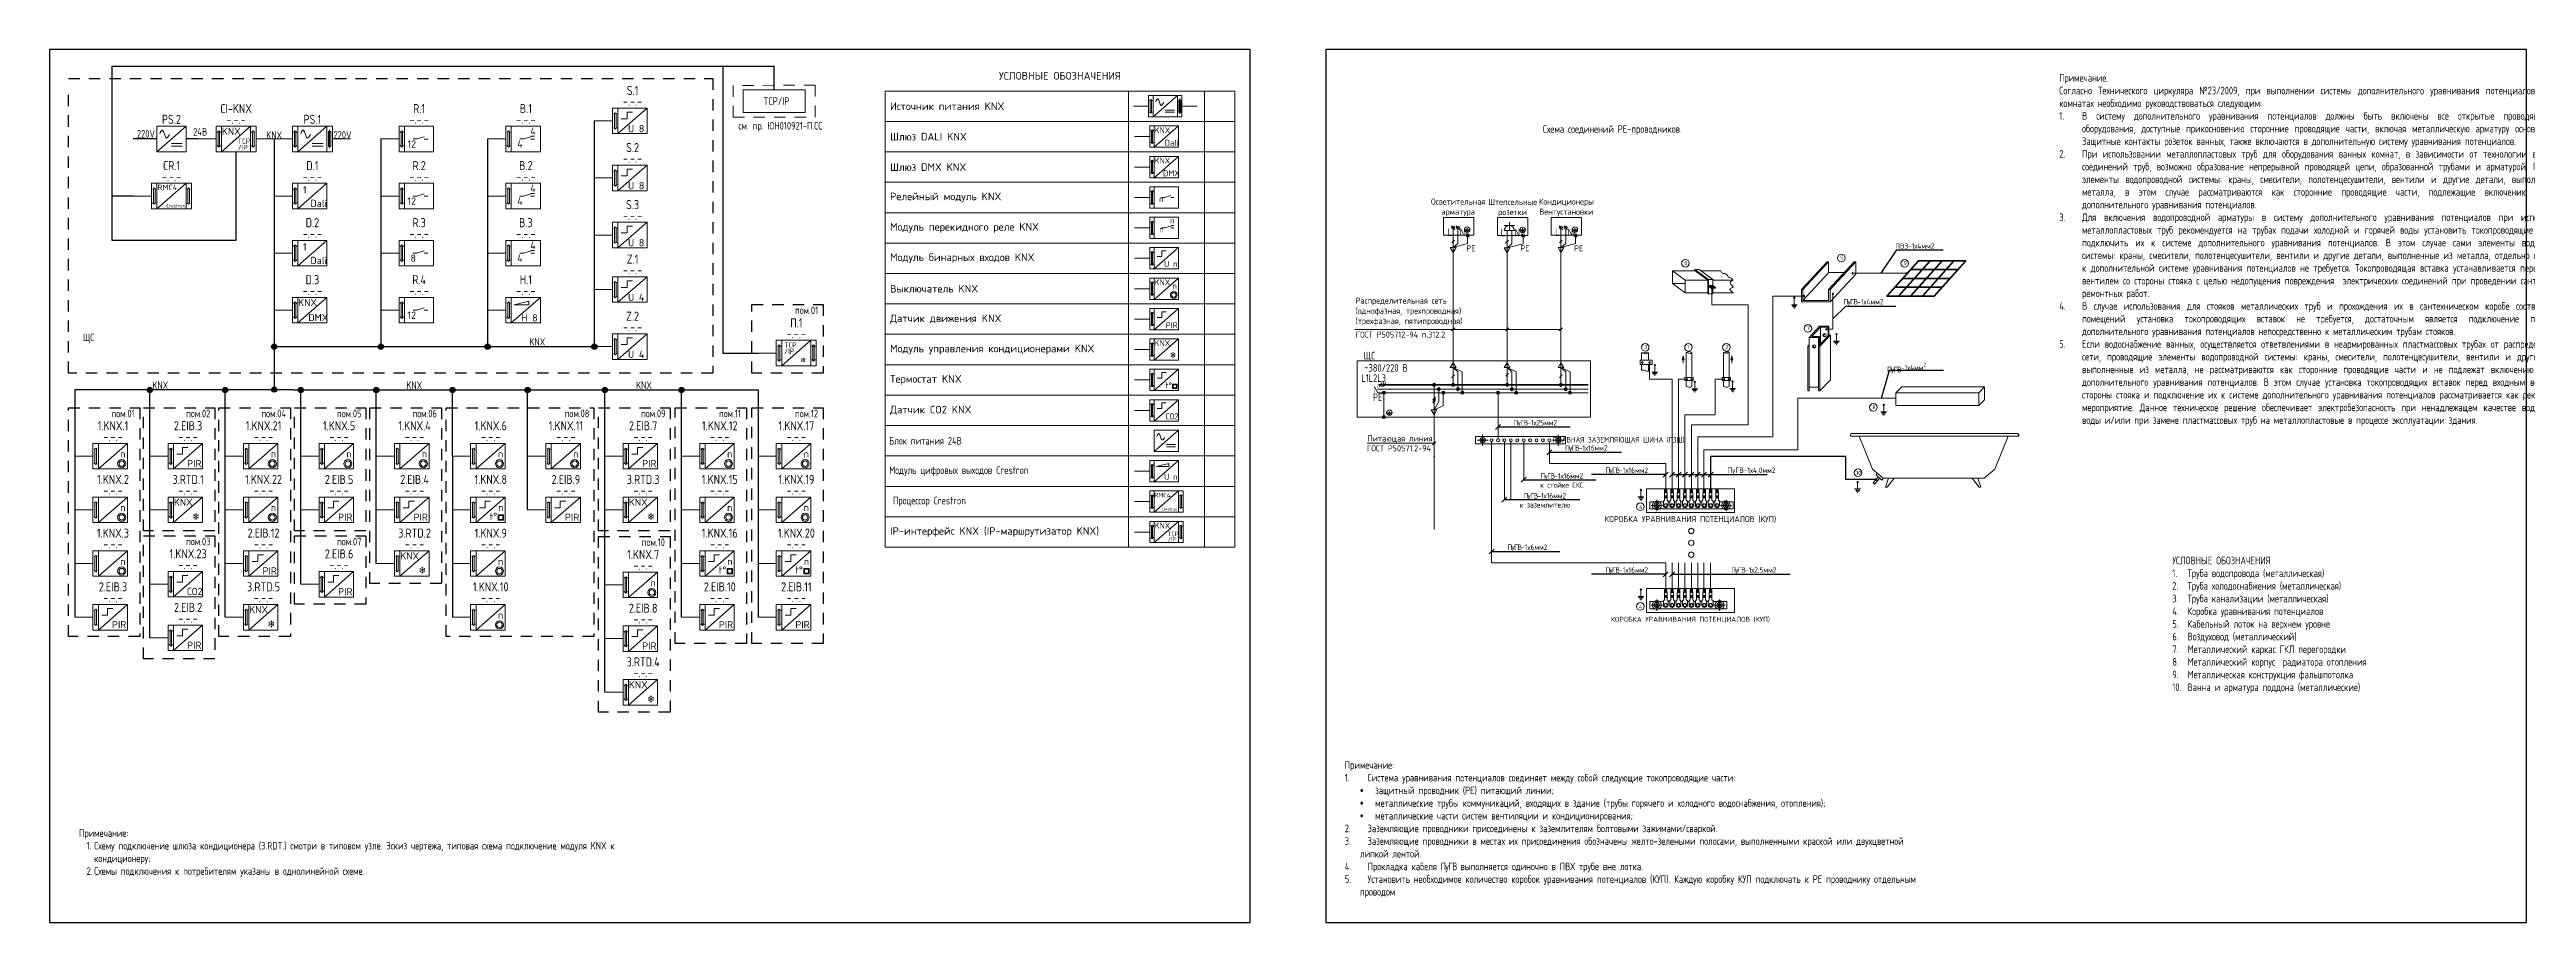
# Model space of a CAD drawing. Header units: millimetres. Extents: x -559267 to 5835, y 0 to 209897.
# Drawn here: x 0 to 815, y 393 to 680 of the extents above; entities that cross this region are included whole.
import ezdxf
from ezdxf import colors
from ezdxf.entities.mleader import LeaderData, LeaderLine
from ezdxf.enums import TextEntityAlignment as Align
from ezdxf.math import Vec2, Vec3

# ---------------------------------------------------------------- set-up
doc = ezdxf.new("R2010")
doc.units = ezdxf.units.MM
doc.linetypes.add('JIS_02_0.7', pattern=[1.35, 0.75, -0.6])
for name, color, linetype, lineweight in [('01_Lutron', 1, 'JIS_02_0.7', 13), ('Номер кабеля', 7, 'Continuous', 20), ('Схема KNX', 7, 'Continuous', 20)]:
    doc.layers.add(name, color=color, linetype=linetype, lineweight=lineweight)
doc.styles.add('GOST-2.304_Type-B', font='GOST_Common.ttf')
doc.styles.add('Unecom', font='GOST2304A_0.ttf', dxfattribs={"height": 2.5})
doc.styles.add('Unecom 2.0', font='isocpeur.ttf', dxfattribs={"height": 2})

msp = doc.modelspace()

# ---------------------------------------------------------------- texts
at = {"color": 1, "linetype": 'Continuous', "lineweight": 15, "insert": (239.18, 662.69), "char_height": 2.5, "width": 17.8681, "attachment_point": 5, "style": 'Unecom'}
msp.add_mtext('TCP/IP', dxfattribs=at)
at = {"color": 1, "char_height": 2.5, "attachment_point": 5, "style": 'Unecom'}
for insert in [(31.73, 651.93), (96.41, 651.6)]:
    msp.add_mtext_dynamic_manual_height_columns('220V', width=8.8815, gutter_width=8.32, heights=[0], dxfattribs=dict(at, insert=insert))
at = {"color": 6, "insert": (49.57, 652.59), "char_height": 2.5, "attachment_point": 5, "style": 'Unecom'}
msp.add_mtext_dynamic_manual_height_columns('24B', width=8.8815, gutter_width=8.32, heights=[0], dxfattribs=at)
at = {"color": 5, "char_height": 2.5, "attachment_point": 5, "style": 'Unecom'}
for insert in [(73.92, 651.47), (160.5, 583.52), (36.45, 569.27), (120.02, 569.27), (195.6, 569.27)]:
    msp.add_mtext_dynamic_manual_height_columns('KNX', width=8.8815, gutter_width=8.32, heights=[0], dxfattribs=dict(at, insert=insert))
at = {"char_height": 2.5, "attachment_point": 1, "style": 'Unecom'}
for s, width, gutter_width, insert in [('\\A1;см. пр. ЮН010921-П.СС ', 115.6929, 8.32, (226.68, 655.84)), ('\\A1;Примечание:\\P\\pxi-1,l2,t2,4;1.^IСхему подключение шлюза кондиционера (3.RDT.) смотри в типовом узле. {\\A0;Эскиз чертежа, типовая схема подключение модуля KNX к кондиционеру;\\P2.^IСхемы подключения к потребителям указаны в однолинейной схеме.}', 177.1982, 12.5, (9.69, 423.28))]:
    msp.add_mtext_dynamic_manual_height_columns(s, width=width, gutter_width=gutter_width, heights=[0], dxfattribs=dict(at, insert=insert))
at = {"color": 32, "true_color": 0xcd6928, "char_height": 2.5, "style": 'Unecom'}
for s, width, insert, attachment_point in [('пом.01', 8.8815, (249.09, 593.91), 5), ('ЩС', 24.635, (10.98, 586.27), 1), ('пом.01', 8.8815, (24.22, 559.98), 5), ('пом.02', 8.8815, (48.94, 559.98), 5), ('пом.04', 8.8815, (73.77, 559.98), 5), ('пом.05', 8.8815, (98.62, 559.98), 5), ('пом.06', 8.8815, (123.46, 559.98), 5), ('пом.08', 8.8815, (173.58, 559.98), 5), ('пом.09', 8.8815, (198.68, 559.98), 5), ('пом.11', 8.8815, (223.89, 559.98), 5), ('пом.12', 8.8815, (249.09, 559.98), 5), ('пом.03', 8.8815, (48.94, 517.89), 5), ('пом.07', 8.8815, (98.62, 517.86), 5), ('пом.10', 8.8815, (198.68, 517.66), 5)]:
    msp.add_mtext_dynamic_manual_height_columns(s, width=width, gutter_width=8.32, heights=[0], dxfattribs=dict(at, insert=insert, attachment_point=attachment_point))

# ---------------------------------------------------------------- blocks, each defined once
blk = doc.blocks.new('_OBLIQUE')
at = {"color": 0, "linetype": 'ByBlock'}
blk.add_line((-0.5, -0.5), (0.5, 0.5), dxfattribs=at)
blk = doc.blocks.new('_None')
blk = doc.blocks.new('*U106')
at = {"insert": (57.5, -5), "char_height": 2.5, "width": 115, "attachment_point": 5, "style": 'Unecom'}
blk.add_mtext('\\pxqc;{\\fISOCPEUR|b0|i0|c204|p34;УСЛОВНЫЕ ОБОЗНАЧЕНИЯ}', dxfattribs=at)
blk = doc.blocks.new('*U105')
at = {"layer": 'Схема KNX'}
for points in [[(0, 0), (80, 0), (80, -10), (0, -10)], [(80, 0), (105, 0), (105, -10), (80, -10)], [(105, 0), (115, 0), (115, -10), (105, -10)], [(88.13, -1.5), (86.63, -1.5), (86.63, -8.5), (88.13, -8.5)], [(88.13, -1.5), (96.13, -1.5), (96.13, -8.5), (88.13, -8.5)], [(97.63, -1.5), (96.13, -1.5), (96.13, -8.5), (97.63, -8.5)], [(96.55, -2.97), (97.21, -2.97), (97.21, -7.04), (96.55, -7.04)]]:
    blk.add_lwpolyline(points, close=True, dxfattribs=at)
for points in [[(86.63, -5), (81.63, -5)], [(87.4, -7.26), (86.95, -6.82)], [(87.4, -2.75), (86.97, -3.18), (87.4, -2.75), (87.83, -3.18), (87.4, -2.75)], [(87.17, -2.98), (87.17, -7.04)], [(87.83, -6.82), (87.4, -7.26)], [(87.6, -2.96), (87.6, -7.05)], [(88.13, -8.5), (96.13, -1.5)], [(95.12, -6.26), (92.11, -6.26)], [(95.12, -6.94), (92.11, -6.94)], [(96.88, -7.54), (96.88, -2.47)], [(102.63, -5), (97.63, -5)]]:
    blk.add_lwpolyline(points, dxfattribs=at)
blk.add_open_spline([(88.92, -3.6), (89.23, -2.75), (90.03, -2.01), (90.42, -5.53), (91.25, -4.45), (91.61, -3.77)], degree=3, knots=[0, 0, 0, 0, 1.398004, 4.350006, 5.948836, 5.948836, 5.948836, 5.948836], dxfattribs=at)
at = {"layer": 'Схема KNX', "insert": (40, -5), "char_height": 2.5, "width": 80, "attachment_point": 5, "style": 'Unecom'}
blk.add_mtext('\\pxql;{\\fISOCPEUR|b0|i0|c204|p34; Источник питания \\fISOCPEUR|b0|i0|c0|p34;KNX}', dxfattribs=at)
blk = doc.blocks.new('*U18')
at = {"layer": 'Схема KNX'}
for points in [[(0, 3.5), (-1.5, 3.5), (-1.5, -3.5), (0, -3.5)], [(0, 3.5), (8, 3.5), (8, -3.5), (0, -3.5)], [(8, -3.5), (9.5, -3.5), (9.5, 3.5), (8, 3.5)]]:
    blk.add_lwpolyline(points, close=True, dxfattribs=at)
for points in [[(-0.73, 2.25), (-1.16, 1.82), (-0.73, 2.25), (-0.3, 1.82), (-0.73, 2.25)], [(-0.95, 2.02), (-0.95, -2.04)], [(-0.52, 2.04), (-0.52, -2.05)], [(0, -3.5), (8, 3.5)], [(8.3, 1.82), (8.73, 2.26)], [(8.52, -2.04), (8.52, 2.05)], [(8.73, 2.26), (9.17, 1.82)], [(8.95, -2.02), (8.95, 2.04)], [(9.5, 0), (14.5, 0)], [(-1.5, 0), (-6.5, 0)], [(-0.73, -2.26), (-1.17, -1.82)], [(-0.3, -1.82), (-0.73, -2.26)], [(8.73, -2.25), (9.16, -1.82), (8.73, -2.25), (8.3, -1.82), (8.73, -2.25)]]:
    blk.add_lwpolyline(points, dxfattribs=at)
at = {"layer": 'Схема KNX', "ltscale": 100, "style": 'Unecom 2.0'}
blk.add_text('KNX', height=2, dxfattribs=at).set_placement((2.68, 2.11), align=Align.MIDDLE_CENTER)
at = {"layer": 'Схема KNX', "insert": (4.49, 0.12), "char_height": 1.5, "attachment_point": 1, "line_spacing_factor": 0.7, "style": 'Unecom'}
blk.add_mtext_dynamic_manual_height_columns('TCP\\P/IP', width=2.9523, gutter_width=12.5, heights=[0], dxfattribs=at)
at = {"layer": 'Схема KNX', "style": 'Unecom'}
for tag, p in [('УСТРОЙСТВО3', (4.02, 8.37)), ('АДРЕС3', (4.01, 5.4))]:
    blk.add_attdef(tag, text='', height=2.5, dxfattribs=at).set_placement(p, align=Align.MIDDLE_CENTER)
blk = doc.blocks.new('*U8')
at = {"layer": 'Схема KNX'}
for points in [[(0, 3.5), (-1.5, 3.5), (-1.5, -3.5), (0, -3.5)], [(0, 3.5), (8, 3.5), (8, -3.5), (0, -3.5)], [(9.5, 3.5), (8, 3.5), (8, -3.5), (9.5, -3.5)], [(8.43, 2.03), (9.09, 2.03), (9.09, -2.04), (8.43, -2.04)]]:
    blk.add_lwpolyline(points, close=True, dxfattribs=at)
for points in [[(-0.73, 2.25), (-1.16, 1.82), (-0.73, 2.25), (-0.3, 1.82), (-0.73, 2.25)], [(-0.95, 2.02), (-0.95, -2.04)], [(-0.52, 2.04), (-0.52, -2.05)], [(0, -3.5), (8, 3.5)], [(8.76, -2.54), (8.76, 2.53)], [(-1.5, 0), (-6.5, 0)], [(-0.73, -2.26), (-1.17, -1.82)], [(-0.3, -1.82), (-0.73, -2.26)], [(6.99, -1.26), (3.98, -1.26)], [(6.99, -1.94), (3.98, -1.94)], [(14.5, 0), (9.5, 0)]]:
    blk.add_lwpolyline(points, dxfattribs=at)
blk.add_open_spline([(0.8, 1.4), (1.1, 2.25), (1.9, 2.99), (2.29, -0.53), (3.12, 0.55), (3.48, 1.23)], degree=3, knots=[0, 0, 0, 0, 1.398004, 4.350006, 5.948836, 5.948836, 5.948836, 5.948836], dxfattribs=at)
at = {"layer": 'Схема KNX', "style": 'Unecom'}
blk.add_attdef('ТОК', text='', height=2.5, dxfattribs=at).set_placement((4, 5.4), align=Align.MIDDLE_CENTER)
blk = doc.blocks.new('*U16')
at = {"layer": 'Схема KNX'}
for points in [[(0, 3.5), (-1.5, 3.5), (-1.5, -3.5), (0, -3.5)], [(0, 3.5), (8, 3.5), (8, -3.5), (0, -3.5)]]:
    blk.add_lwpolyline(points, close=True, dxfattribs=at)
for points in [[(-0.73, 2.25), (-1.16, 1.82), (-0.73, 2.25), (-0.3, 1.82), (-0.73, 2.25)], [(-0.95, 2.02), (-0.95, -2.04)], [(-0.52, 2.04), (-0.52, -2.05)], [(0, -3.5), (8, 3.5)], [(-1.5, 0), (-6.5, 0)], [(-0.73, -2.26), (-1.17, -1.82)], [(-0.3, -1.82), (-0.73, -2.26)]]:
    blk.add_lwpolyline(points, dxfattribs=at)
at = {"layer": 'Схема KNX', "insert": (3.47, -1.02), "char_height": 2, "attachment_point": 1, "style": 'Unecom 2.0'}
blk.add_mtext_dynamic_manual_height_columns('Dali', width=3.5378, gutter_width=12.5, heights=[0], dxfattribs=at)
at = {"layer": 'Схема KNX', "style": 'Unecom'}
for tag, p in [('УСТРОЙСТВО3', (4.02, 8.37)), ('АДРЕС3', (4.01, 5.4))]:
    blk.add_attdef(tag, text='', height=2.5, dxfattribs=at).set_placement(p, align=Align.MIDDLE_CENTER)
at = {"layer": 'Схема KNX', "style": 'Unecom 2.0'}
blk.add_attdef('КОЛ-ВОВЫХОДОВ_1', text='', height=2, dxfattribs=at).set_placement((2.42, 1.71), align=Align.MIDDLE_RIGHT)
blk = doc.blocks.new('*U17')
at = {"layer": 'Схема KNX'}
for points in [[(0, 3.5), (-1.5, 3.5), (-1.5, -3.5), (0, -3.5)], [(0, 3.5), (8, 3.5), (8, -3.5), (0, -3.5)]]:
    blk.add_lwpolyline(points, close=True, dxfattribs=at)
for points in [[(-0.73, 2.25), (-1.16, 1.82), (-0.73, 2.25), (-0.3, 1.82), (-0.73, 2.25)], [(-0.95, 2.02), (-0.95, -2.04)], [(-0.52, 2.04), (-0.52, -2.05)], [(2.38, 0), (3.41, 0)], [(3.41, 0), (5.44, 0.6)], [(-1.5, 0), (-6.5, 0)], [(-0.73, -2.26), (-1.17, -1.82)], [(-0.3, -1.82), (-0.73, -2.26)], [(6.42, -0.04), (5.42, -0.04)]]:
    blk.add_lwpolyline(points, dxfattribs=at)
at = {"layer": 'Схема KNX', "style": 'Unecom'}
for tag, p in [('УСТРОЙСТВО3', (4.02, 8.37)), ('АДРЕС3', (4.01, 5.4))]:
    blk.add_attdef(tag, text='', height=2.5, dxfattribs=at).set_placement(p, align=Align.MIDDLE_CENTER)
at = {"layer": 'Схема KNX', "style": 'Unecom 2.0'}
blk.add_attdef('КОЛ-ВОВЫХОДОВ3', text='', height=2, dxfattribs=at).set_placement((3.16, -1.38), align=Align.MIDDLE_RIGHT)
blk = doc.blocks.new('*U20')
at = {"layer": 'Схема KNX'}
for points in [[(0, 3.5), (-1.5, 3.5), (-1.5, -3.5), (0, -3.5)], [(0, 3.5), (8, 3.5), (8, -3.5), (0, -3.5)]]:
    blk.add_lwpolyline(points, close=True, dxfattribs=at)
for points in [[(-0.73, 2.25), (-1.16, 1.82), (-0.73, 2.25), (-0.3, 1.82), (-0.73, 2.25)], [(-0.95, 2.02), (-0.95, -2.04)], [(-0.52, 2.04), (-0.52, -2.05)], [(2.38, 0), (3.41, 0)], [(3.41, 0), (5.44, 0.6)], [(5.42, 0.74), (6.42, 0.74)], [(-1.5, 0), (-6.5, 0)], [(-0.73, -2.26), (-1.17, -1.82)], [(-0.3, -1.82), (-0.73, -2.26)], [(6.42, -0.04), (5.42, -0.04)]]:
    blk.add_lwpolyline(points, dxfattribs=at)
for tag, height, style, p in [('УСТРОЙСТВО3', 2.5, 'Unecom', (4.02, 8.37)), ('КОЛ-ВОВЫХОДОВ2', 2, 'Unecom 2.0', (5.99, 2.13)), ('АДРЕС3', 2.5, 'Unecom', (4.01, 5.4))]:
    blk.add_attdef(tag, text='', height=height, dxfattribs=dict(at, style=style)).set_placement(p, align=Align.MIDDLE_CENTER)
at = {"layer": 'Схема KNX', "style": 'Unecom 2.0'}
blk.add_attdef('КОЛ-ВОВЫХОДОВ3', text='', height=2, dxfattribs=at).set_placement((3.16, -1.38), align=Align.MIDDLE_RIGHT)
blk = doc.blocks.new('*U19')
at = {"layer": 'Схема KNX'}
for points in [[(0, 3.5), (-1.5, 3.5), (-1.5, -3.5), (0, -3.5)], [(0, 3.5), (8, 3.5), (8, -3.5), (0, -3.5)]]:
    blk.add_lwpolyline(points, close=True, dxfattribs=at)
for points in [[(-0.73, 2.25), (-1.16, 1.82), (-0.73, 2.25), (-0.3, 1.82), (-0.73, 2.25)], [(-0.95, 2.02), (-0.95, -2.04)], [(-0.52, 2.04), (-0.52, -2.05)], [(0, -3.5), (8, 3.5)], [(3.97, 2.42), (2.49, 2.42), (2.49, 0.58), (0.92, 0.58)], [(-1.5, 0), (-6.5, 0)], [(-0.73, -2.26), (-1.17, -1.82)], [(-0.3, -1.82), (-0.73, -2.26)]]:
    blk.add_lwpolyline(points, dxfattribs=at)
for tag, height, style, p in [('УСТРОЙСТВО3', 2.5, 'Unecom', (4.02, 8.37)), ('АДРЕС3', 2.5, 'Unecom', (4.01, 5.4)), ('КОЛ-ВОВЫХОДОВ', 2, 'Unecom 2.0', (5, -2.12))]:
    blk.add_attdef(tag, text='', height=height, dxfattribs=dict(at, style=style)).set_placement(p, align=Align.MIDDLE_CENTER)
blk = doc.blocks.new('*U9')
at = {"layer": 'Схема KNX'}
blk.add_lwpolyline([(0, 3.5), (8, 3.5), (8, -3.5), (0, -3.5)], close=True, dxfattribs=at)
for points in [[(0, -3.5), (8, 3.5)], [(6.99, -1.26), (3.98, -1.26)], [(6.99, -1.94), (3.98, -1.94)]]:
    blk.add_lwpolyline(points, dxfattribs=at)
blk.add_open_spline([(0.8, 1.4), (1.1, 2.25), (1.9, 2.99), (2.29, -0.53), (3.12, 0.55), (3.48, 1.23)], degree=3, knots=[0, 0, 0, 0, 1.398004, 4.350006, 5.948836, 5.948836, 5.948836, 5.948836], dxfattribs=at)
at = {"layer": 'Схема KNX', "style": 'Unecom'}
blk.add_attdef('БП', text='', height=2.5, dxfattribs=at).set_placement((4, 5.4), align=Align.MIDDLE_CENTER)
blk = doc.blocks.new('*U22')
at = {"layer": 'Схема KNX'}
for points in [[(-1.5, 0), (-6.5, 0)], [(-0.73, 2.25), (-1.16, 1.82), (-0.73, 2.25), (-0.3, 1.82), (-0.73, 2.25)], [(-0.95, 2.02), (-0.95, -2.04)], [(-0.52, 2.04), (-0.52, -2.05)], [(0, -3.5), (8, 3.5)], [(8.3, 1.82), (8.73, 2.26)], [(8.52, -2.04), (8.52, 2.05)], [(8.73, 2.26), (9.17, 1.82)], [(8.95, -2.02), (8.95, 2.04)], [(-0.73, -2.26), (-1.17, -1.82)], [(-0.3, -1.82), (-0.73, -2.26)], [(8.73, -2.25), (9.16, -1.82), (8.73, -2.25), (8.3, -1.82), (8.73, -2.25)]]:
    blk.add_lwpolyline(points, dxfattribs=at)
for points in [[(0, 3.5), (-1.5, 3.5), (-1.5, -3.5), (0, -3.5)], [(0, 3.5), (8, 3.5), (8, -3.5), (0, -3.5)], [(8, -3.5), (9.5, -3.5), (9.5, 3.5), (8, 3.5)]]:
    blk.add_lwpolyline(points, close=True, dxfattribs=at)
at = {"layer": 'Схема KNX', "ltscale": 100, "style": 'Unecom 2.0'}
blk.add_text('RMC4', height=1.5, dxfattribs=at).set_placement((2.87, 2.37), align=Align.MIDDLE_CENTER)
at = {"layer": 'Схема KNX', "insert": (2.62, -2.16), "char_height": 1, "attachment_point": 1, "line_spacing_factor": 0.7, "style": 'Unecom'}
blk.add_mtext_dynamic_manual_height_columns('Crestron', width=2.9523, gutter_width=12.5, heights=[0], dxfattribs=at)
at = {"layer": 'Схема KNX', "style": 'Unecom'}
for tag, p in [('УСТРОЙСТВО3', (4.02, 8.37)), ('АДРЕС3', (4.01, 5.4))]:
    blk.add_attdef(tag, text='', height=2.5, dxfattribs=at).set_placement(p, align=Align.MIDDLE_CENTER)
blk = doc.blocks.new('*U12')
at = {"layer": 'Схема KNX'}
for points in [[(0, 3.5), (-1.5, 3.5), (-1.5, -3.5), (0, -3.5)], [(0, 3.5), (8, 3.5), (8, -3.5), (0, -3.5)]]:
    blk.add_lwpolyline(points, close=True, dxfattribs=at)
for points in [[(-0.73, 2.25), (-1.16, 1.82), (-0.73, 2.25), (-0.3, 1.82), (-0.73, 2.25)], [(-0.95, 2.02), (-0.95, -2.04)], [(-0.52, 2.04), (-0.52, -2.05)], [(0, -3.5), (8, 3.5)], [(3.97, 2.42), (2.49, 2.42), (2.49, 0.58), (0.92, 0.58)], [(-1.5, 0), (-6.5, 0)], [(-0.73, -2.26), (-1.17, -1.82)], [(-0.3, -1.82), (-0.73, -2.26)]]:
    blk.add_lwpolyline(points, dxfattribs=at)
at = {"layer": 'Схема KNX', "color": 3}
blk.add_point((4, 0), dxfattribs=at)
at = {"layer": 'Схема KNX', "insert": (3.74, -1.02), "char_height": 2, "attachment_point": 1, "style": 'Unecom 2.0'}
blk.add_mtext_dynamic_manual_height_columns('PIR', width=3.5378, gutter_width=12.5, heights=[0], dxfattribs=at)
at = {"layer": 'Схема KNX', "style": 'Unecom'}
for tag, p in [('УСТРОЙСТВО0', (4.02, 8.37)), ('АДРЕС0', (4.01, 5.4))]:
    blk.add_attdef(tag, text='', height=2.5, dxfattribs=at).set_placement(p, align=Align.MIDDLE_CENTER)
blk = doc.blocks.new('*U23')
at = {"layer": 'Схема KNX'}
for points in [[(0, 3.5), (-1.5, 3.5), (-1.5, -3.5), (0, -3.5)], [(0, 3.5), (8, 3.5), (8, -3.5), (0, -3.5)]]:
    blk.add_lwpolyline(points, close=True, dxfattribs=at)
for points in [[(-0.73, 2.25), (-1.16, 1.82), (-0.73, 2.25), (-0.3, 1.82), (-0.73, 2.25)], [(-0.95, 2.02), (-0.95, -2.04)], [(-0.52, 2.04), (-0.52, -2.05)], [(0, -3.5), (8, 3.5)], [(-1.5, 0), (-6.5, 0)], [(-0.73, -2.26), (-1.17, -1.82)], [(-0.3, -1.82), (-0.73, -2.26)]]:
    blk.add_lwpolyline(points, dxfattribs=at)
at = {"layer": 'Схема KNX', "ltscale": 100, "style": 'Unecom 2.0'}
blk.add_text('KNX', height=2, dxfattribs=at).set_placement((2.68, 2.11), align=Align.MIDDLE_CENTER)
at = {"layer": 'Схема KNX', "insert": (2.9, -1.02), "char_height": 2, "attachment_point": 1, "style": 'Unecom 2.0'}
blk.add_mtext_dynamic_manual_height_columns('DMX', width=3.458, gutter_width=12.5, heights=[0], dxfattribs=at)
at = {"layer": 'Схема KNX', "style": 'Unecom'}
for tag, p in [('УСТРОЙСТВО3', (4.02, 8.37)), ('АДРЕС3', (4.01, 5.4))]:
    blk.add_attdef(tag, text='', height=2.5, dxfattribs=at).set_placement(p, align=Align.MIDDLE_CENTER)
blk = doc.blocks.new('*U10')
at = {"layer": 'Схема KNX'}
for points in [[(0, 3.5), (-1.5, 3.5), (-1.5, -3.5), (0, -3.5)], [(0, 3.5), (8, 3.5), (8, -3.5), (0, -3.5)]]:
    blk.add_lwpolyline(points, close=True, dxfattribs=at)
for points in [[(-0.73, 2.25), (-1.16, 1.82), (-0.73, 2.25), (-0.3, 1.82), (-0.73, 2.25)], [(-0.95, 2.02), (-0.95, -2.04)], [(-0.52, 2.04), (-0.52, -2.05)], [(0, -3.5), (8, 3.5)], [(-1.5, 0), (-6.5, 0)], [(-0.73, -2.26), (-1.17, -1.82)], [(-0.3, -1.82), (-0.73, -2.26)]]:
    blk.add_lwpolyline(points, dxfattribs=at)
for radius in [1.12, 0.749]:
    blk.add_circle((6.43, -2.06), radius, dxfattribs=at)
at = {"layer": 'Схема KNX', "color": 1}
blk.add_point((4, 0), dxfattribs=at)
at = {"style": 'Unecom'}
blk.add_attdef('#', text='', height=1, dxfattribs=at).set_placement((2.38, 2.28), align=Align.MIDDLE_CENTER)
at = {"layer": 'Схема KNX', "style": 'Unecom'}
for tag, p in [('УСТРОЙСТВО0', (4.02, 8.37)), ('АДРЕС0', (4.01, 5.4))]:
    blk.add_attdef(tag, text='', height=2.5, dxfattribs=at).set_placement(p, align=Align.MIDDLE_CENTER)
at = {"layer": 'Схема KNX', "style": 'Unecom 2.0'}
blk.add_attdef('КОЛ-ВОКНОПОК0', (6.04, -0.38), '', height=2, dxfattribs=at)
blk = doc.blocks.new('*U21')
at = {"layer": 'Схема KNX'}
for points in [[(0, 3.5), (-1.5, 3.5), (-1.5, -3.5), (0, -3.5)], [(0, 3.5), (8, 3.5), (8, -3.5), (0, -3.5)]]:
    blk.add_lwpolyline(points, close=True, dxfattribs=at)
for points in [[(-0.73, 2.25), (-1.16, 1.82), (-0.73, 2.25), (-0.3, 1.82), (-0.73, 2.25)], [(-0.95, 2.02), (-0.95, -2.04)], [(-0.52, 2.04), (-0.52, -2.05)], [(0, -3.5), (8, 3.5)], [(-1.5, 0), (-6.5, 0)], [(-0.73, -2.26), (-1.17, -1.82)], [(-0.3, -1.82), (-0.73, -2.26)]]:
    blk.add_lwpolyline(points, dxfattribs=at)
at = {"layer": 'Схема KNX', "ltscale": 100, "style": 'Unecom 2.0'}
blk.add_text('KNX', height=2, dxfattribs=at).set_placement((2.68, 2.11), align=Align.MIDDLE_CENTER)
at = {"layer": 'Схема KNX', "insert": (5.14, -0.81), "char_height": 2, "attachment_point": 1, "style": 'Unecom'}
blk.add_mtext_dynamic_manual_height_columns('{\\fMS PGothic|b0|i0|c128|p34;❄}', width=2.9523, gutter_width=12.5, heights=[0], dxfattribs=at)
at = {"layer": 'Схема KNX', "style": 'Unecom'}
for tag, p in [('УСТРОЙСТВО3', (4.02, 8.37)), ('АДРЕС3', (4.01, 5.4))]:
    blk.add_attdef(tag, text='', height=2.5, dxfattribs=at).set_placement(p, align=Align.MIDDLE_CENTER)
blk = doc.blocks.new('*U26')
at = {"layer": 'Схема KNX'}
for points in [[(0, 3.5), (-1.5, 3.5), (-1.5, -3.5), (0, -3.5)], [(0, 3.5), (8, 3.5), (8, -3.5), (0, -3.5)]]:
    blk.add_lwpolyline(points, close=True, dxfattribs=at)
for points in [[(-0.73, 2.25), (-1.16, 1.82), (-0.73, 2.25), (-0.3, 1.82), (-0.73, 2.25)], [(-0.95, 2.02), (-0.95, -2.04)], [(-0.52, 2.04), (-0.52, -2.05)], [(0, -3.5), (8, 3.5)], [(3.97, 2.42), (2.49, 2.42), (2.49, 0.58), (0.92, 0.58)], [(-1.5, 0), (-6.5, 0)], [(-0.73, -2.26), (-1.17, -1.82)], [(-0.3, -1.82), (-0.73, -2.26)]]:
    blk.add_lwpolyline(points, dxfattribs=at)
at = {"layer": 'Схема KNX', "color": 5}
blk.add_point((4, 0), dxfattribs=at)
at = {"layer": 'Схема KNX', "insert": (3.72, -0.98), "char_height": 2, "attachment_point": 1, "style": 'Unecom 2.0'}
blk.add_mtext_dynamic_manual_height_columns('СО2', width=2, gutter_width=12.5, heights=[0], dxfattribs=at)
at = {"layer": 'Схема KNX', "style": 'Unecom'}
for tag, p in [('УСТРОЙСТВО0', (4.02, 8.37)), ('АДРЕС0', (4.01, 5.4))]:
    blk.add_attdef(tag, text='', height=2.5, dxfattribs=at).set_placement(p, align=Align.MIDDLE_CENTER)
blk = doc.blocks.new('*U11')
at = {"layer": 'Схема KNX'}
for points in [[(0, 3.5), (-1.5, 3.5), (-1.5, -3.5), (0, -3.5)], [(0, 3.5), (8, 3.5), (8, -3.5), (0, -3.5)], [(6.04, -1.35), (7.54, -1.35), (7.54, -2.85), (6.04, -2.85)], [(6.28, -1.57), (7.34, -1.57), (7.34, -2.63), (6.28, -2.63)]]:
    blk.add_lwpolyline(points, close=True, dxfattribs=at)
for points in [[(-0.73, 2.25), (-1.16, 1.82), (-0.73, 2.25), (-0.3, 1.82), (-0.73, 2.25)], [(-0.95, 2.02), (-0.95, -2.04)], [(-0.52, 2.04), (-0.52, -2.05)], [(0, -3.5), (8, 3.5)], [(3.97, 2.42), (2.49, 2.42), (2.49, 0.58), (0.92, 0.58)], [(-1.5, 0), (-6.5, 0)], [(-0.73, -2.26), (-1.17, -1.82)], [(-0.3, -1.82), (-0.73, -2.26)]]:
    blk.add_lwpolyline(points, dxfattribs=at)
at = {"layer": 'Схема KNX', "color": 6}
blk.add_point((4, 0), dxfattribs=at)
at = {"style": 'Unecom 2.0'}
blk.add_attdef('КОЛ-ВОКНОПОК4', (6.08, -0.38), '', height=2, dxfattribs=at)
at = {"layer": 'Схема KNX', "insert": (3.68, -0.78), "char_height": 2, "attachment_point": 1, "style": 'Unecom 2.0'}
blk.add_mtext_dynamic_manual_height_columns('t%%D', width=2, gutter_width=12.5, heights=[0], dxfattribs=at)
at = {"layer": 'Схема KNX', "style": 'Unecom'}
for tag, p in [('УСТРОЙСТВО0', (4.02, 8.37)), ('АДРЕС0', (4.01, 5.4))]:
    blk.add_attdef(tag, text='', height=2.5, dxfattribs=at).set_placement(p, align=Align.MIDDLE_CENTER)
blk = doc.blocks.new('*U107')
at = {"layer": 'Схема KNX'}
for points in [[(0, 0), (80, 0), (80, -10), (0, -10)], [(80, 0), (105, 0), (105, -10), (80, -10)], [(105, 0), (115, 0), (115, -10), (105, -10)], [(88.5, -1.5), (87, -1.5), (87, -8.5), (88.5, -8.5)], [(88.5, -1.5), (96.5, -1.5), (96.5, -8.5), (88.5, -8.5)]]:
    blk.add_lwpolyline(points, close=True, dxfattribs=at)
for points in [[(87, -5), (82, -5)], [(87.77, -7.26), (87.33, -6.82)], [(87.77, -2.75), (87.34, -3.18), (87.77, -2.75), (88.2, -3.18), (87.77, -2.75)], [(87.55, -2.98), (87.55, -7.04)], [(88.2, -6.82), (87.77, -7.26)], [(87.98, -2.96), (87.98, -7.05)], [(88.5, -8.5), (96.5, -1.5)]]:
    blk.add_lwpolyline(points, dxfattribs=at)
at = {"insert": (40, -5), "char_height": 2.5, "width": 80, "attachment_point": 5, "style": 'Unecom'}
blk.add_mtext('\\pxql;{\\fISOCPEUR|b0|i0|c204|p34; Шлюз DALI KNX}', dxfattribs=at)
at = {"style": 'Unecom'}
blk.add_attdef('ТОКП8', text='', height=2.5, dxfattribs=at).set_placement((109.93, -5), align=Align.MIDDLE_RIGHT)
at = {"layer": 'Схема KNX', "ltscale": 100, "style": 'Unecom 2.0'}
blk.add_text('KNX', height=2, dxfattribs=at).set_placement((91.18, -2.89), align=Align.MIDDLE_CENTER)
at = {"layer": 'Схема KNX', "insert": (91.97, -6.02), "char_height": 2, "attachment_point": 1, "style": 'Unecom 2.0'}
blk.add_mtext_dynamic_manual_height_columns('Dali', width=3.5378, gutter_width=12.5, heights=[0], dxfattribs=at)
blk = doc.blocks.new('*U108')
at = {"layer": 'Схема KNX'}
for points in [[(0, 0), (80, 0), (80, -10), (0, -10)], [(80, 0), (105, 0), (105, -10), (80, -10)], [(105, 0), (115, 0), (115, -10), (105, -10)], [(88.5, -1.5), (87, -1.5), (87, -8.5), (88.5, -8.5)], [(88.5, -1.5), (96.5, -1.5), (96.5, -8.5), (88.5, -8.5)]]:
    blk.add_lwpolyline(points, close=True, dxfattribs=at)
for points in [[(87, -5), (82, -5)], [(87.77, -7.26), (87.33, -6.82)], [(87.77, -2.75), (87.34, -3.18), (87.77, -2.75), (88.2, -3.18), (87.77, -2.75)], [(87.55, -2.98), (87.55, -7.04)], [(88.2, -6.82), (87.77, -7.26)], [(87.98, -2.96), (87.98, -7.05)], [(88.5, -8.5), (96.5, -1.5)]]:
    blk.add_lwpolyline(points, dxfattribs=at)
at = {"insert": (40, -5), "char_height": 2.5, "width": 80, "attachment_point": 5, "style": 'Unecom'}
blk.add_mtext('\\pxql;{\\fISOCPEUR|b0|i0|c204|p34; Шлюз \\fISOCPEUR|b0|i0|c0|p34;DMX\\fISOCPEUR|b0|i0|c204|p34; \\fISOCPEUR|b0|i0|c0|p34;KNX}', dxfattribs=at)
at = {"style": 'Unecom'}
blk.add_attdef('ТОКП9', text='', height=2.5, dxfattribs=at).set_placement((109.93, -5), align=Align.MIDDLE_RIGHT)
at = {"layer": 'Схема KNX', "ltscale": 100, "style": 'Unecom 2.0'}
blk.add_text('KNX', height=2, dxfattribs=at).set_placement((91.18, -2.89), align=Align.MIDDLE_CENTER)
at = {"layer": 'Схема KNX', "insert": (91.4, -6.02), "char_height": 2, "attachment_point": 1, "style": 'Unecom 2.0'}
blk.add_mtext_dynamic_manual_height_columns('DMX', width=3.458, gutter_width=12.5, heights=[0], dxfattribs=at)
blk = doc.blocks.new('*U109')
at = {"layer": 'Схема KNX'}
for points in [[(0, 0), (80, 0), (80, -10), (0, -10)], [(80, 0), (105, 0), (105, -10), (80, -10)], [(105, 0), (115, 0), (115, -10), (105, -10)], [(88.5, -1.5), (87, -1.5), (87, -8.5), (88.5, -8.5)], [(88.5, -1.5), (96.5, -1.5), (96.5, -8.5), (88.5, -8.5)]]:
    blk.add_lwpolyline(points, close=True, dxfattribs=at)
for points in [[(87, -5), (82, -5)], [(87.77, -7.26), (87.33, -6.82)], [(87.77, -2.75), (87.34, -3.18), (87.77, -2.75), (88.2, -3.18), (87.77, -2.75)], [(87.55, -2.98), (87.55, -7.04)], [(88.2, -6.82), (87.77, -7.26)], [(87.98, -2.96), (87.98, -7.05)], [(90.88, -5), (91.91, -5)], [(91.91, -5), (93.94, -4.4)], [(94.92, -5.04), (93.92, -5.04)]]:
    blk.add_lwpolyline(points, dxfattribs=at)
at = {"char_height": 2.5, "attachment_point": 5, "style": 'Unecom'}
for s, insert, width in [('\\pxql;{\\fISOCPEUR|b0|i0|c204|p34; Релейный модуль \\fISOCPEUR|b0|i0|c0|p34;KNX}', (40, -5), 80), ('{\\fISOCPEUR|b0|i0|c204|p34; \\fISOCPEUR|b0|i0|c0|p34;\\H0.8x;n\\fISOCPEUR|b0|i0|c204|p34;\\H1.25x; }', (90.05, -5.52), 10)]:
    blk.add_mtext(s, dxfattribs=dict(at, insert=insert, width=width))
at = {"style": 'Unecom'}
blk.add_attdef('ТОКП10', text='', height=2.5, dxfattribs=at).set_placement((109.93, -5), align=Align.MIDDLE_RIGHT)
blk = doc.blocks.new('*U110')
at = {"layer": 'Схема KNX'}
for points in [[(0, 0), (80, 0), (80, -10), (0, -10)], [(80, 0), (105, 0), (105, -10), (80, -10)], [(105, 0), (115, 0), (115, -10), (105, -10)], [(88.5, -1.5), (87, -1.5), (87, -8.5), (88.5, -8.5)], [(88.5, -1.5), (96.5, -1.5), (96.5, -8.5), (88.5, -8.5)]]:
    blk.add_lwpolyline(points, close=True, dxfattribs=at)
for points in [[(87, -5), (82, -5)], [(87.77, -7.26), (87.33, -6.82)], [(87.77, -2.75), (87.34, -3.18), (87.77, -2.75), (88.2, -3.18), (87.77, -2.75)], [(87.55, -2.98), (87.55, -7.04)], [(88.2, -6.82), (87.77, -7.26)], [(87.98, -2.96), (87.98, -7.05)], [(90.88, -5), (91.91, -5)], [(91.91, -5), (93.94, -4.4)], [(93.92, -4.26), (94.92, -4.26)], [(94.92, -5.04), (93.92, -5.04)]]:
    blk.add_lwpolyline(points, dxfattribs=at)
at = {"char_height": 2.5, "attachment_point": 5, "style": 'Unecom'}
for s, insert, width in [('\\pxql;{\\fISOCPEUR|b0|i0|c204|p34; Модуль перекидного реле \\fISOCPEUR|b0|i0|c0|p34;KNX}', (40, -5), 80), ('{\\fISOCPEUR|b0|i0|c204|p34;\\H0.8x;   \\fISOCPEUR|b0|i0|c0|p34;n\\fISOCPEUR|b0|i0|c204|p34;\\H1.25x; }', (88.98, -5.43), 10), ('{\\fISOCPEUR|b0|i0|c204|p34;\\H0.8x;   \\fISOCPEUR|b0|i0|c0|p34;n\\fISOCPEUR|b0|i0|c204|p34;\\H1.25x; }', (92.55, -2.55), 10)]:
    blk.add_mtext(s, dxfattribs=dict(at, insert=insert, width=width))
at = {"style": 'Unecom'}
blk.add_attdef('ТОКП12', text='', height=2.5, dxfattribs=at).set_placement((109.93, -5), align=Align.MIDDLE_RIGHT)
blk = doc.blocks.new('*U111')
at = {"layer": 'Схема KNX'}
for points in [[(0, 0), (80, 0), (80, -10), (0, -10)], [(80, 0), (105, 0), (105, -10), (80, -10)], [(105, 0), (115, 0), (115, -10), (105, -10)], [(88.5, -1.5), (87, -1.5), (87, -8.5), (88.5, -8.5)], [(88.5, -1.5), (96.5, -1.5), (96.5, -8.5), (88.5, -8.5)]]:
    blk.add_lwpolyline(points, close=True, dxfattribs=at)
for points in [[(87, -5), (82, -5)], [(87.77, -7.26), (87.33, -6.82)], [(87.77, -2.75), (87.34, -3.18), (87.77, -2.75), (88.2, -3.18), (87.77, -2.75)], [(87.55, -2.98), (87.55, -7.04)], [(88.2, -6.82), (87.77, -7.26)], [(87.98, -2.96), (87.98, -7.05)], [(88.5, -8.5), (96.5, -1.5)], [(92.47, -2.58), (90.99, -2.58), (90.99, -4.42), (89.42, -4.42)]]:
    blk.add_lwpolyline(points, dxfattribs=at)
at = {"char_height": 2.5, "attachment_point": 5, "style": 'Unecom'}
for s, insert, width in [('\\pxql;{\\fISOCPEUR|b0|i0|c204|p34; Модуль бинарных входов \\fISOCPEUR|b0|i0|c0|p34;KNX}', (40, -5), 80), ('{\\fISOCPEUR|b0|i0|c204|p34;  \\fISOCPEUR|b0|i0|c0|p34;\\H0.8x;U n\\fISOCPEUR|b0|i0|c204|p34;\\H1.25x; }', (92.37, -6.84), 10)]:
    blk.add_mtext(s, dxfattribs=dict(at, insert=insert, width=width))
at = {"style": 'Unecom'}
blk.add_attdef('ТОКП13', text='', height=2.5, dxfattribs=at).set_placement((109.93, -5), align=Align.MIDDLE_RIGHT)
blk = doc.blocks.new('*U112')
at = {"layer": 'Схема KNX'}
for points in [[(0, 0), (80, 0), (80, -10), (0, -10)], [(80, 0), (105, 0), (105, -10), (80, -10)], [(105, 0), (115, 0), (115, -10), (105, -10)], [(88.5, -1.5), (87, -1.5), (87, -8.5), (88.5, -8.5)], [(88.5, -1.5), (96.5, -1.5), (96.5, -8.5), (88.5, -8.5)]]:
    blk.add_lwpolyline(points, close=True, dxfattribs=at)
for points in [[(87, -5), (82, -5)], [(87.77, -7.26), (87.33, -6.82)], [(87.77, -2.75), (87.34, -3.18), (87.77, -2.75), (88.2, -3.18), (87.77, -2.75)], [(87.55, -2.98), (87.55, -7.04)], [(88.2, -6.82), (87.77, -7.26)], [(87.98, -2.96), (87.98, -7.05)], [(88.5, -8.5), (96.5, -1.5)]]:
    blk.add_lwpolyline(points, dxfattribs=at)
for radius in [1.12, 0.749]:
    blk.add_circle((94.93, -7.06), radius, dxfattribs=at)
at = {"char_height": 2.5, "attachment_point": 5, "style": 'Unecom'}
for s, insert, width in [('\\pxql;{\\fISOCPEUR|b0|i0|c204|p34; Выключатель \\fISOCPEUR|b0|i0|c0|p34;KNX}', (40, -5), 80), ('{\\fISOCPEUR|b0|i0|c204|p34;\\H0.8x;   \\fISOCPEUR|b0|i0|c0|p34;n\\fISOCPEUR|b0|i0|c204|p34;\\H1.25x; }', (93.35, -4.09), 10)]:
    blk.add_mtext(s, dxfattribs=dict(at, insert=insert, width=width))
at = {"style": 'Unecom'}
blk.add_attdef('ТОКП17', text='', height=2.5, dxfattribs=at).set_placement((109.93, -5), align=Align.MIDDLE_RIGHT)
at = {"layer": 'Схема KNX', "ltscale": 100, "style": 'Unecom 2.0'}
blk.add_text('KNX', height=2, dxfattribs=at).set_placement((91.18, -2.89), align=Align.MIDDLE_CENTER)
blk = doc.blocks.new('*U113')
at = {"layer": 'Схема KNX'}
for points in [[(0, 0), (80, 0), (80, -10), (0, -10)], [(80, 0), (105, 0), (105, -10), (80, -10)], [(105, 0), (115, 0), (115, -10), (105, -10)], [(88.5, -1.5), (87, -1.5), (87, -8.5), (88.5, -8.5)], [(88.5, -1.5), (96.5, -1.5), (96.5, -8.5), (88.5, -8.5)]]:
    blk.add_lwpolyline(points, close=True, dxfattribs=at)
for points in [[(87, -5), (82, -5)], [(87.77, -7.26), (87.33, -6.82)], [(87.77, -2.75), (87.34, -3.18), (87.77, -2.75), (88.2, -3.18), (87.77, -2.75)], [(87.55, -2.98), (87.55, -7.04)], [(88.2, -6.82), (87.77, -7.26)], [(87.98, -2.96), (87.98, -7.05)], [(88.5, -8.5), (96.5, -1.5)], [(92.47, -2.58), (90.99, -2.58), (90.99, -4.42), (89.42, -4.42)]]:
    blk.add_lwpolyline(points, dxfattribs=at)
at = {"insert": (40, -5), "char_height": 2.5, "width": 80, "attachment_point": 5, "style": 'Unecom'}
blk.add_mtext('\\pxql;{\\fISOCPEUR|b0|i0|c204|p34; Датчик движения \\fISOCPEUR|b0|i0|c0|p34;KNX}', dxfattribs=at)
at = {"style": 'Unecom'}
blk.add_attdef('ТОКП19', text='', height=2.5, dxfattribs=at).set_placement((109.93, -5), align=Align.MIDDLE_RIGHT)
at = {"layer": 'Схема KNX', "insert": (92.24, -6.02), "char_height": 2, "attachment_point": 1, "style": 'Unecom 2.0'}
blk.add_mtext_dynamic_manual_height_columns('PIR', width=3.5378, gutter_width=12.5, heights=[0], dxfattribs=at)
blk = doc.blocks.new('*U114')
at = {"layer": 'Схема KNX'}
for points in [[(0, 0), (80, 0), (80, -10), (0, -10)], [(80, 0), (105, 0), (105, -10), (80, -10)], [(105, 0), (115, 0), (115, -10), (105, -10)], [(88.5, -1.5), (87, -1.5), (87, -8.5), (88.5, -8.5)], [(88.5, -1.5), (96.5, -1.5), (96.5, -8.5), (88.5, -8.5)]]:
    blk.add_lwpolyline(points, close=True, dxfattribs=at)
for points in [[(87, -5), (82, -5)], [(87.77, -7.26), (87.33, -6.82)], [(87.77, -2.75), (87.34, -3.18), (87.77, -2.75), (88.2, -3.18), (87.77, -2.75)], [(87.55, -2.98), (87.55, -7.04)], [(88.2, -6.82), (87.77, -7.26)], [(87.98, -2.96), (87.98, -7.05)], [(88.5, -8.5), (96.5, -1.5)]]:
    blk.add_lwpolyline(points, dxfattribs=at)
at = {"insert": (40, -5), "char_height": 2.5, "width": 80, "attachment_point": 5, "style": 'Unecom'}
blk.add_mtext('\\pxql;{\\fISOCPEUR|b0|i0|c204|p34; Модуль управления кондиционерами \\fISOCPEUR|b0|i0|c0|p34;KNX}', dxfattribs=at)
at = {"style": 'Unecom'}
blk.add_attdef('ТОКП15', text='', height=2.5, dxfattribs=at).set_placement((109.93, -5), align=Align.MIDDLE_RIGHT)
at = {"layer": 'Схема KNX', "ltscale": 100, "style": 'Unecom 2.0'}
blk.add_text('KNX', height=2, dxfattribs=at).set_placement((91.18, -2.89), align=Align.MIDDLE_CENTER)
at = {"layer": 'Схема KNX', "insert": (93.64, -5.81), "char_height": 2, "attachment_point": 1, "style": 'Unecom'}
blk.add_mtext_dynamic_manual_height_columns('{\\fMS PGothic|b0|i0|c128|p34;❄}', width=2.9523, gutter_width=12.5, heights=[0], dxfattribs=at)
blk = doc.blocks.new('*U115')
at = {"layer": 'Схема KNX'}
for points in [[(0, 0), (80, 0), (80, -10), (0, -10)], [(80, 0), (105, 0), (105, -10), (80, -10)], [(105, 0), (115, 0), (115, -10), (105, -10)], [(88.5, -1.5), (87, -1.5), (87, -8.5), (88.5, -8.5)], [(88.5, -1.5), (96.5, -1.5), (96.5, -8.5), (88.5, -8.5)], [(94.54, -6.35), (96.04, -6.35), (96.04, -7.85), (94.54, -7.85)], [(94.78, -6.57), (95.84, -6.57), (95.84, -7.63), (94.78, -7.63)]]:
    blk.add_lwpolyline(points, close=True, dxfattribs=at)
for points in [[(87, -5), (82, -5)], [(87.77, -7.26), (87.33, -6.82)], [(87.77, -2.75), (87.34, -3.18), (87.77, -2.75), (88.2, -3.18), (87.77, -2.75)], [(87.55, -2.98), (87.55, -7.04)], [(88.2, -6.82), (87.77, -7.26)], [(87.98, -2.96), (87.98, -7.05)], [(88.5, -8.5), (96.5, -1.5)], [(92.47, -2.58), (90.99, -2.58), (90.99, -4.42), (89.42, -4.42)]]:
    blk.add_lwpolyline(points, dxfattribs=at)
at = {"insert": (40, -5), "char_height": 2.5, "width": 80, "attachment_point": 5, "style": 'Unecom'}
blk.add_mtext('\\pxql;{\\fISOCPEUR|b0|i0|c204|p34; Термостат \\fISOCPEUR|b0|i0|c0|p34;KNX}', dxfattribs=at)
at = {"style": 'Unecom'}
blk.add_attdef('ТОКП22', text='', height=2.5, dxfattribs=at).set_placement((109.93, -5), align=Align.MIDDLE_RIGHT)
at = {"layer": 'Схема KNX', "insert": (92.18, -5.78), "char_height": 2, "attachment_point": 1, "style": 'Unecom 2.0'}
blk.add_mtext_dynamic_manual_height_columns('t%%D', width=2, gutter_width=12.5, heights=[0], dxfattribs=at)
blk = doc.blocks.new('*U116')
at = {"layer": 'Схема KNX'}
for points in [[(0, 0), (80, 0), (80, -10), (0, -10)], [(80, 0), (105, 0), (105, -10), (80, -10)], [(105, 0), (115, 0), (115, -10), (105, -10)], [(88.5, -1.5), (87, -1.5), (87, -8.5), (88.5, -8.5)], [(88.5, -1.5), (96.5, -1.5), (96.5, -8.5), (88.5, -8.5)]]:
    blk.add_lwpolyline(points, close=True, dxfattribs=at)
for points in [[(87, -5), (82, -5)], [(87.77, -7.26), (87.33, -6.82)], [(87.77, -2.75), (87.34, -3.18), (87.77, -2.75), (88.2, -3.18), (87.77, -2.75)], [(87.55, -2.98), (87.55, -7.04)], [(88.2, -6.82), (87.77, -7.26)], [(87.98, -2.96), (87.98, -7.05)], [(88.5, -8.5), (96.5, -1.5)], [(92.47, -2.58), (90.99, -2.58), (90.99, -4.42), (89.42, -4.42)]]:
    blk.add_lwpolyline(points, dxfattribs=at)
at = {"insert": (40, -5), "char_height": 2.5, "width": 80, "attachment_point": 5, "style": 'Unecom'}
blk.add_mtext('\\pxql;{\\fISOCPEUR|b0|i0|c204|p34; Датчик \\fISOCPEUR|b0|i0|c0|p34;CO2\\fISOCPEUR|b0|i0|c204|p34; \\fISOCPEUR|b0|i0|c0|p34;KNX}', dxfattribs=at)
at = {"style": 'Unecom'}
blk.add_attdef('ТОКП21', text='', height=2.5, dxfattribs=at).set_placement((109.93, -5), align=Align.MIDDLE_RIGHT)
at = {"layer": 'Схема KNX', "insert": (92.22, -5.98), "char_height": 2, "attachment_point": 1, "style": 'Unecom 2.0'}
blk.add_mtext_dynamic_manual_height_columns('СО2', width=2, gutter_width=12.5, heights=[0], dxfattribs=at)
blk = doc.blocks.new('*U117')
at = {"layer": 'Схема KNX'}
for points in [[(0, 0), (80, 0), (80, -10), (0, -10)], [(80, 0), (105, 0), (105, -10), (80, -10)], [(105, 0), (115, 0), (115, -10), (105, -10)], [(88.5, -1.5), (96.5, -1.5), (96.5, -8.5), (88.5, -8.5)]]:
    blk.add_lwpolyline(points, close=True, dxfattribs=at)
for points in [[(88.5, -8.5), (96.5, -1.5)], [(95.49, -6.26), (92.48, -6.26)], [(95.49, -6.94), (92.48, -6.94)]]:
    blk.add_lwpolyline(points, dxfattribs=at)
blk.add_open_spline([(89.3, -3.6), (89.6, -2.75), (90.4, -2.01), (90.79, -5.53), (91.62, -4.45), (91.98, -3.77)], degree=3, knots=[0, 0, 0, 0, 1.398004, 4.350006, 5.948836, 5.948836, 5.948836, 5.948836], dxfattribs=at)
at = {"layer": 'Схема KNX', "insert": (40, -5), "char_height": 2.5, "width": 80, "attachment_point": 5, "style": 'Unecom'}
blk.add_mtext('\\pxql; Блок питания 24В', dxfattribs=at)
blk = doc.blocks.new('*U118')
at = {"layer": 'Схема KNX'}
for points in [[(0, 0), (80, 0), (80, -10), (0, -10)], [(80, 0), (105, 0), (105, -10), (80, -10)], [(105, 0), (115, 0), (115, -10), (105, -10)], [(88.5, -1.5), (87, -1.5), (87, -8.5), (88.5, -8.5)], [(88.5, -1.5), (96.5, -1.5), (96.5, -8.5), (88.5, -8.5)]]:
    blk.add_lwpolyline(points, close=True, dxfattribs=at)
for points in [[(87, -5), (82, -5)], [(87.77, -7.26), (87.33, -6.82)], [(87.77, -2.75), (87.34, -3.18), (87.77, -2.75), (88.2, -3.18), (87.77, -2.75)], [(87.55, -2.98), (87.55, -7.04)], [(88.2, -6.82), (87.77, -7.26)], [(87.98, -2.96), (87.98, -7.05)], [(88.5, -8.5), (96.5, -1.5)], [(89.27, -3.49), (93.31, -3.49), (93.31, -2.48), (89.27, -3.49)]]:
    blk.add_lwpolyline(points, dxfattribs=at)
at = {"char_height": 2.5, "attachment_point": 5, "style": 'Unecom'}
for s, insert, width in [('\\pxql; Модуль цифровых выходов Crestron', (40, -5), 80), ('{\\fISOCPEUR|b0|i0|c204|p34;  \\fISOCPEUR|b0|i0|c0|p34;\\H0.8x;U n\\fISOCPEUR|b0|i0|c204|p34;\\H1.25x; }', (92.37, -6.84), 10)]:
    blk.add_mtext(s, dxfattribs=dict(at, insert=insert, width=width))
at = {"style": 'Unecom'}
blk.add_attdef('ТОКП14', text='', height=2.5, dxfattribs=at).set_placement((109.93, -5), align=Align.MIDDLE_RIGHT)
blk = doc.blocks.new('*U119')
at = {"layer": 'Схема KNX'}
for points in [[(0, 0), (80, 0), (80, -10), (0, -10)], [(80, 0), (105, 0), (105, -10), (80, -10)], [(105, 0), (115, 0), (115, -10), (105, -10)], [(88.5, -1.5), (87, -1.5), (87, -8.5), (88.5, -8.5)], [(88.5, -1.5), (96.5, -1.5), (96.5, -8.5), (88.5, -8.5)], [(96.5, -8.5), (98, -8.5), (98, -1.5), (96.5, -1.5)]]:
    blk.add_lwpolyline(points, close=True, dxfattribs=at)
for points in [[(87, -5), (82, -5)], [(87.77, -7.26), (87.33, -6.82)], [(87.77, -2.75), (87.34, -3.18), (87.77, -2.75), (88.2, -3.18), (87.77, -2.75)], [(87.55, -2.98), (87.55, -7.04)], [(88.2, -6.82), (87.77, -7.26)], [(87.98, -2.96), (87.98, -7.05)], [(88.5, -8.5), (96.5, -1.5)], [(96.8, -3.18), (97.23, -2.74)], [(97.23, -7.25), (97.66, -6.82), (97.23, -7.25), (96.8, -6.82), (97.23, -7.25)], [(97.02, -7.04), (97.02, -2.95)], [(97.23, -2.74), (97.67, -3.18)], [(97.45, -7.02), (97.45, -2.96)]]:
    blk.add_lwpolyline(points, dxfattribs=at)
at = {"layer": 'Схема KNX', "ltscale": 100, "style": 'Unecom 2.0'}
blk.add_text('RMC4', height=1.5, dxfattribs=at).set_placement((91.18, -2.89), align=Align.MIDDLE_CENTER)
at = {"layer": 'Схема KNX', "insert": (40, -5), "char_height": 2.5, "width": 80, "attachment_point": 5, "style": 'Unecom'}
blk.add_mtext('\\pxl1,ql;Процессор Crestron', dxfattribs=at)
at = {"layer": 'Схема KNX', "insert": (90.92, -7.03), "char_height": 1, "attachment_point": 1, "line_spacing_factor": 0.7, "style": 'Unecom'}
blk.add_mtext_dynamic_manual_height_columns('Crestron', width=11.4761, gutter_width=12.5, heights=[0], dxfattribs=at)
at = {"layer": 'Схема KNX', "style": 'Unecom'}
blk.add_attdef('ТОКП2', text='', height=2.5, dxfattribs=at).set_placement((109.93, -5), align=Align.MIDDLE_RIGHT)
blk = doc.blocks.new('*U120')
at = {"layer": 'Схема KNX'}
for points in [[(0, 0), (80, 0), (80, -10), (0, -10)], [(80, 0), (105, 0), (105, -10), (80, -10)], [(105, 0), (115, 0), (115, -10), (105, -10)], [(88.5, -1.5), (87, -1.5), (87, -8.5), (88.5, -8.5)], [(88.5, -1.5), (96.5, -1.5), (96.5, -8.5), (88.5, -8.5)], [(96.5, -8.5), (98, -8.5), (98, -1.5), (96.5, -1.5)]]:
    blk.add_lwpolyline(points, close=True, dxfattribs=at)
for points in [[(87, -5), (82, -5)], [(87.77, -7.26), (87.33, -6.82)], [(87.77, -2.75), (87.34, -3.18), (87.77, -2.75), (88.2, -3.18), (87.77, -2.75)], [(87.55, -2.98), (87.55, -7.04)], [(88.2, -6.82), (87.77, -7.26)], [(87.98, -2.96), (87.98, -7.05)], [(88.5, -8.5), (96.5, -1.5)], [(96.8, -3.18), (97.23, -2.74)], [(97.23, -7.25), (97.66, -6.82), (97.23, -7.25), (96.8, -6.82), (97.23, -7.25)], [(97.02, -7.04), (97.02, -2.95)], [(97.23, -2.74), (97.67, -3.18)], [(97.45, -7.02), (97.45, -2.96)]]:
    blk.add_lwpolyline(points, dxfattribs=at)
at = {"layer": 'Схема KNX', "ltscale": 100, "style": 'Unecom 2.0'}
blk.add_text('KNX', height=2, dxfattribs=at).set_placement((91.18, -2.89), align=Align.MIDDLE_CENTER)
at = {"layer": 'Схема KNX', "insert": (40, -5), "char_height": 2.5, "width": 80, "attachment_point": 5, "style": 'Unecom'}
blk.add_mtext('\\pxql;{\\fISOCPEUR|b0|i0|c204|p34; \\fISOCPEUR|b0|i0|c0|p34;IP\\fISOCPEUR|b0|i0|c204|p34;-интерфейс \\fISOCPEUR|b0|i0|c0|p34;KNX (IP-\\fISOCPEUR|b0|i0|c204|p34;маршрутизатор\\fISOCPEUR|b0|i0|c0|p34; KNX)}', dxfattribs=at)
at = {"layer": 'Схема KNX', "insert": (92.99, -4.88), "char_height": 1.5, "attachment_point": 1, "line_spacing_factor": 0.7, "style": 'Unecom'}
blk.add_mtext_dynamic_manual_height_columns('TCP\\P/IP', width=2.9523, gutter_width=12.5, heights=[0], dxfattribs=at)
at = {"layer": 'Схема KNX', "style": 'Unecom'}
blk.add_attdef('ТОКП5', text='', height=2.5, dxfattribs=at).set_placement((109.93, -5), align=Align.MIDDLE_RIGHT)
blk = doc.blocks.new('*U24')
at = {"layer": 'Схема KNX'}
for points in [[(-1.5, 0.09), (-6.5, 0.09)], [(-0.73, 2.34), (-1.16, 1.91), (-0.73, 2.34), (-0.3, 1.91), (-0.73, 2.34)], [(-0.95, 2.12), (-0.95, -1.95)], [(-0.52, 2.13), (-0.52, -1.96)], [(0, -3.41), (8, 3.59)], [(8.3, 1.91), (8.73, 2.35)], [(8.52, -1.95), (8.52, 2.14)], [(8.73, 2.35), (9.17, 1.91)], [(8.95, -1.93), (8.95, 2.13)], [(-0.73, -2.17), (-1.17, -1.73)], [(-0.3, -1.73), (-0.73, -2.17)], [(8.73, -2.15), (9.16, -1.73), (8.73, -2.15), (8.3, -1.73), (8.73, -2.15)]]:
    blk.add_lwpolyline(points, dxfattribs=at)
for points in [[(0, 3.59), (-1.5, 3.59), (-1.5, -3.41), (0, -3.41)], [(0, 3.59), (8, 3.59), (8, -3.41), (0, -3.41)], [(8, -3.41), (9.5, -3.41), (9.5, 3.59), (8, 3.59)]]:
    blk.add_lwpolyline(points, close=True, dxfattribs=at)
at = {"layer": 'Схема KNX', "char_height": 1.5, "attachment_point": 1, "line_spacing_factor": 0.7, "style": 'Unecom'}
for s, insert in [('TCP\\P/IP', (0.68, 3.05)), ('{\\fArial|b0|i0|c0|p34;❄}', (5.03, -1.07))]:
    blk.add_mtext_dynamic_manual_height_columns(s, width=1.5, gutter_width=12.5, heights=[0], dxfattribs=dict(at, insert=insert))
at = {"layer": 'Схема KNX', "style": 'Unecom'}
for tag, p in [('УСТРОЙСТВО3', (4.02, 8.37)), ('АДРЕС3', (4.01, 5.4))]:
    blk.add_attdef(tag, text='', height=2.5, dxfattribs=at).set_placement(p, align=Align.MIDDLE_CENTER)
blk = doc.blocks.new('*U25')
at = {"layer": 'Схема KNX'}
for points in [[(0, 3.5), (-1.5, 3.5), (-1.5, -3.5), (0, -3.5)], [(0, 3.5), (8, 3.5), (8, -3.5), (0, -3.5)]]:
    blk.add_lwpolyline(points, close=True, dxfattribs=at)
for points in [[(-0.73, 2.25), (-1.16, 1.82), (-0.73, 2.25), (-0.3, 1.82), (-0.73, 2.25)], [(-0.95, 2.02), (-0.95, -2.04)], [(-0.52, 2.04), (-0.52, -2.05)], [(0, -3.5), (8, 3.5)], [(0.77, 1.51), (4.81, 1.51), (4.81, 2.52), (0.77, 1.51)], [(-1.5, 0), (-6.5, 0)], [(-0.73, -2.26), (-1.17, -1.82)], [(-0.3, -1.82), (-0.73, -2.26)]]:
    blk.add_lwpolyline(points, dxfattribs=at)
for tag, height, style, p in [('УСТРОЙСТВО3', 2.5, 'Unecom', (4.02, 8.37)), ('АДРЕС3', 2.5, 'Unecom', (4.01, 5.4)), ('КОЛ-ВОВЫХОДОВ', 2, 'Unecom 2.0', (5, -2.12))]:
    blk.add_attdef(tag, text='', height=height, dxfattribs=dict(at, style=style)).set_placement(p, align=Align.MIDDLE_CENTER)
blk = doc.blocks.new('Схема КУП')
at = {"layer": 'Номер кабеля', "ltscale": 100}
h = blk.add_hatch(color=256, dxfattribs=at)
edge = h.paths.add_edge_path()
edge.add_arc((-173.87, 66.61), 0.52, 0, 360)
h = blk.add_hatch(color=256, dxfattribs=at)
edge = h.paths.add_edge_path()
edge.add_arc((-172.37, 65.18), 0.52, 0, 360)
h = blk.add_hatch(color=256, dxfattribs=at)
edge = h.paths.add_edge_path()
edge.add_arc((-167.6, 66.61), 0.52, 0, 360)
h = blk.add_hatch(color=256, dxfattribs=at)
edge = h.paths.add_edge_path()
edge.add_arc((-166.03, 65.18), 0.52, 0, 360)
h = blk.add_hatch(color=256, dxfattribs=at)
edge = h.paths.add_edge_path()
edge.add_arc((-149.88, 66.61), 0.52, 0, 360)
h = blk.add_hatch(color=256, dxfattribs=at)
edge = h.paths.add_edge_path()
edge.add_arc((-148.31, 65.18), 0.52, 0, 360)
h = blk.add_hatch(color=256, dxfattribs=at)
edge = h.paths.add_edge_path()
edge.add_arc((-132.15, 66.61), 0.52, 0, 360)
h = blk.add_hatch(color=256, dxfattribs=at)
edge = h.paths.add_edge_path()
edge.add_arc((-130.58, 65.18), 0.52, 0, 360)
h = blk.add_hatch(color=256, dxfattribs=at)
edge = h.paths.add_edge_path()
edge.add_arc((-190.4, 64.02), 0.52, 0, 360)
h = blk.add_hatch(color=256, dxfattribs=at)
edge = h.paths.add_edge_path()
edge.add_arc((-170.86, 64.02), 0.52, 0, 360)
h = blk.add_hatch(color=256, dxfattribs=at)
edge = h.paths.add_edge_path()
edge.add_arc((-164.59, 64.02), 0.52, 0, 360)
h = blk.add_hatch(color=256, dxfattribs=at)
edge = h.paths.add_edge_path()
edge.add_arc((-152.85, 64.03), 0.52, 0, 360)
h = blk.add_hatch(color=256, dxfattribs=at)
edge = h.paths.add_edge_path()
edge.add_arc((-146.87, 64.02), 0.52, 0, 360)
h = blk.add_hatch(color=256, dxfattribs=at)
edge = h.paths.add_edge_path()
edge.add_arc((-129.14, 64.02), 0.52, 0, 360)
h = blk.add_hatch(color=256, dxfattribs=at)
edge = h.paths.add_edge_path()
edge.add_arc((-190.4, 56.01), 0.52, 0, 360)
for p, q in [((18.06, 50.62), (18.38, 50.19)), ((18.38, 50.19), (18.38, 49.73))]:
    blk.add_line(p, q)
at = {"color": 7}
blk.add_lwpolyline([(-28.48, 35.48), (-38.42, 35.48), (-38.42, 43.1), (-82.88, 43.1), (-82.88, 32.12)], dxfattribs=at)
at = {"layer": 'Номер кабеля', "ltscale": 100}
for p, q in [((-168.16, 118.85), (-167.05, 117.74)), ((-168.05, 113.28), (-167.16, 114.17)), ((-167.6, 97.71), (-167.6, 118.31)), ((-166.57, 118.85), (-165.46, 117.74)), ((-166.03, 118.31), (-166.03, 113.05)), ((-162.25, 117.62), (-163.76, 117.62)), ((-162.51, 117.35), (-163.5, 117.35)), ((-163.41, 116.33), (-162.3, 115.22)), ((-162.77, 117.08), (-163.24, 117.08)), ((-163, 117.62), (-163, 118.15)), ((-162.85, 115.79), (-162.85, 113.05)), ((-150.78, 119.02), (-147.44, 119.02)), ((-147.45, 117.36), (-150.78, 117.36)), ((-150.33, 113.22), (-149.44, 114.11)), ((-149.88, 97.65), (-149.88, 117.32)), ((-149.12, 120.09), (-149.12, 117.35)), ((-148.32, 117.32), (-148.32, 112.99)), ((-144, 117.56), (-145.52, 117.56)), ((-144.26, 117.29), (-145.25, 117.29)), ((-145.17, 116.27), (-144.05, 115.16)), ((-144.52, 117.02), (-144.99, 117.02)), ((-144.76, 117.56), (-144.76, 118.09)), ((-144.61, 115.73), (-144.61, 112.99)), ((-132.7, 118.85), (-131.59, 117.74)), ((-132.59, 113.28), (-131.71, 114.17)), ((-132.15, 97.71), (-132.15, 118.31)), ((-131.12, 118.85), (-130.01, 117.74)), ((-130.58, 118.31), (-130.58, 113.05)), ((-126.8, 117.62), (-128.31, 117.62)), ((-127.06, 117.35), (-128.05, 117.35)), ((-127.96, 116.33), (-126.85, 115.22)), ((-127.32, 117.08), (-127.79, 117.08)), ((-127.55, 117.62), (-127.55, 118.15)), ((-127.4, 115.79), (-127.4, 113.05)), ((-162.85, 113.05), (-167.6, 111.73)), ((-167.6, 111.73), (-166.03, 113.05)), ((-149.89, 111.67), (-148.32, 112.99)), ((-144.61, 112.99), (-149.89, 111.67)), ((-127.4, 113.05), (-132.15, 111.73)), ((-132.15, 111.73), (-130.58, 113.05)), ((-53.02, 97.92), (-44.58, 107.02)), ((-52.54, 97.92), (-44.09, 107.02)), ((-44.58, 107.02), (-44.09, 107.02)), ((-44.14, 97.92), (-35.69, 107.02)), ((-44.09, 107.02), (-44.09, 103.5)), ((-43.6, 97.92), (-35.16, 107.02)), ((-35.69, 107.02), (-35.16, 107.02)), ((-35.16, 107.02), (-35.16, 103.04)), ((-10.62, 107.52), (-21.02, 95.89)), ((-10.62, 107.29), (-21.02, 95.66)), ((-6.72, 107.52), (-17.12, 95.89)), ((-6.72, 107.29), (-17.12, 95.66)), ((-14.52, 107.29), (-14.52, 107.52)), ((-2.82, 107.52), (-13.22, 95.89)), ((-2.82, 107.29), (-13.22, 95.66)), ((-10.62, 107.52), (-10.62, 107.29)), ((-6.72, 107.52), (-6.72, 107.29)), ((-2.82, 107.52), (-2.82, 107.29)), ((1.08, 107.29), (1.08, 107.52)), ((-167.6, 66.61), (-167.6, 101.46)), ((-149.88, 66.61), (-149.88, 101.46)), ((-132.15, 66.61), (-132.15, 101.46)), ((-95.44, 104.11, -1137.81), (-91.27, 101.06, -1137.81)), ((-95.44, 99.92, -1137.81), (-95.44, 104.11, -1137.81)), ((-95.44, 104.11, -1137.81), (-88, 104.11, -1137.81)), ((-95.44, 99.92, -1137.81), (-91.27, 99.92, -1137.81)), ((-95.44, 99.92, -1137.81), (-91.27, 96.85, -1137.81)), ((-91.27, 96.85, -1137.81), (-91.27, 101.06, -1137.81)), ((-91.27, 101.06, -1137.81), (-83.82, 101.06, -1137.81)), ((-88.12, 104.52, -1137.81), (-83.63, 101.24, -1137.81)), ((-88.12, 104.52, -1137.81), (-86.64, 104.52, -1137.81)), ((-88.12, 104.11, -1137.81), (-88.12, 104.52, -1137.81)), ((-88, 104.11, -1137.81), (-83.82, 101.06, -1137.81)), ((-86.64, 104.52, -1137.81), (-82.14, 101.24, -1137.81)), ((-86.07, 104.11, -1137.81), (-79.51, 104.11, -1137.81)), ((-83.82, 101.06, -1137.81), (-83.82, 96.85, -1137.81)), ((-83.82, 99.28, -1137.81), (-82.79, 98.52, -1137.81)), ((-83.63, 101.24, -1137.81), (-82.14, 101.24, -1137.81)), ((-83.63, 100.92, -1137.81), (-83.63, 101.24, -1137.81)), ((-83.63, 100.92, -1137.81), (-83.63, 99.25, -1137.81)), ((-83.63, 99.25, -1137.81), (-82.14, 99.25, -1137.81)), ((-83.63, 99.25, -1137.81), (-82.79, 98.64, -1137.81)), ((-83.63, 99.02, -1137.81), (-83.63, 96.71, -1137.81)), ((-83.63, 99.02, -1137.81), (-82.79, 98.41, -1137.81)), ((-82.79, 98.64, -1137.81), (-81.3, 98.64, -1137.81)), ((-82.79, 98.64, -1137.81), (-82.79, 98.52, -1137.81)), ((-82.79, 98.52, -1137.81), (-81.3, 98.52, -1137.81)), ((-82.79, 98.52, -1137.81), (-82.79, 98.41, -1137.81)), ((-82.79, 98.41, -1137.81), (-81.3, 98.41, -1137.81)), ((-82.14, 101.06, -1137.81), (-82.14, 101.24, -1137.81)), ((-82.14, 101.06, -1137.81), (-75.43, 101.06, -1137.81)), ((-82.14, 101.06, -1137.81), (-82.14, 99.25, -1137.81)), ((-82.14, 99.25, -1137.81), (-81.3, 98.64, -1137.81)), ((-82.14, 98.41, -1137.81), (-82.14, 96.53, -1137.81)), ((-81.3, 98.64, -1137.81), (-81.3, 98.52, -1137.81)), ((-81.3, 98.52, -1137.81), (-81.3, 98.41, -1137.81)), ((-52.54, 94.39), (-44.09, 103.44)), ((-44.09, 103.5), (-38.98, 103.5)), ((-43.6, 93.94), (-35.16, 103.04)), ((-18.19, 103.28), (-36.04, 103.28)), ((-22.31, 98.57), (-22.31, 98.8)), ((-22.31, 98.57), (-6.71, 98.57)), ((-19.72, 101.48), (-19.72, 101.7)), ((-19.72, 101.48), (-4.12, 101.47)), ((-17.12, 104.38), (-17.12, 104.61)), ((-17.12, 104.38), (-1.52, 104.38)), ((-6.71, 98.57), (-6.71, 98.79)), ((-4.12, 101.47), (-4.12, 101.7)), ((-1.52, 104.38), (-1.52, 104.6)), ((-91.27, 96.85, -1137.81), (-83.82, 96.85, -1137.81)), ((-84.07, 96.85, -1137.81), (-83.63, 96.53, -1137.81)), ((-83.63, 96.71, -1137.81), (-83.63, 96.53, -1137.81)), ((-83.63, 96.53, -1137.81), (-82.14, 96.53, -1137.81)), ((-82.14, 96.85, -1137.81), (-75.35, 96.85, -1137.81)), ((-56.32, 92.97), (-55.35, 92.97)), ((-56.07, 92.6), (-55.35, 92.6)), ((-55.85, 92.23), (-55.35, 92.23)), ((-55.48, 91.86), (-55.35, 91.86)), ((-55.35, 95.23), (-55.35, 92.97)), ((-54.38, 92.97), (-55.35, 92.97)), ((-54.63, 92.6), (-55.35, 92.6)), ((-54.85, 92.23), (-55.35, 92.23)), ((-55.22, 91.86), (-55.35, 91.86)), ((-42.63, 96.17), (-42.63, 84.88)), ((-24.92, 95.66), (-24.92, 95.89)), ((-21.02, 95.89), (-21.02, 95.66)), ((-17.12, 95.89), (-17.12, 95.66)), ((-13.22, 95.89), (-13.22, 95.66)), ((-9.32, 95.66), (-9.32, 95.89)), ((-132.15, 84.86), (-199.94, 84.86)), ((-168.13, 84.33), (-167.07, 85.39)), ((-150.41, 84.33), (-149.34, 85.39)), ((-132.68, 84.33), (-131.62, 85.39)), ((-47.03, 85.87), (-50.46, 82.19)), ((-47.4, 82.19), (-50.46, 82.19)), ((-50.46, 82.19), (-50.46, 65.88)), ((-46.75, 85.57), (-49.62, 82.49)), ((-47.11, 82.49), (-49.62, 82.49)), ((-47.4, 79.29), (-43.96, 82.96)), ((-47.4, 82.19), (-47.11, 82.49)), ((-47.4, 82.19), (-47.4, 65.88)), ((-47.11, 82.49), (-47.11, 79.59)), ((-43.96, 85.87), (-47.03, 85.87)), ((-46.91, 79.29), (-43.47, 82.96)), ((-44.24, 85.57), (-46.75, 85.57)), ((-46.75, 85.57), (-46.75, 79.98)), ((-44.81, 84.88), (-42.63, 84.88)), ((-44.24, 85.57), (-43.96, 85.87)), ((-44.24, 85.57), (-44.24, 82.66)), ((-43.96, 85.87), (-43.96, 82.96)), ((-43.96, 82.96), (-43.47, 82.96)), ((-43.47, 82.96), (-43.47, 68.3)), ((-41.5, 83.27), (-41.5, 81.01)), ((-102.13, 74.7), (-106.03, 74.7)), ((-106.03, 74.7), (-106.03, 73.33)), ((-105.59, 77.11), (-104.44, 77.4)), ((-105.59, 77.11), (-105.59, 74.7)), ((-105.59, 77.11), (-104.8, 76.89)), ((-104.8, 76.89), (-104.08, 76.82)), ((-104.44, 77.4), (-103.28, 77.11)), ((-104.08, 76.82), (-103.28, 77.11)), ((-103.28, 77.11), (-103.28, 74.7)), ((-102.13, 73.33), (-102.13, 74.7)), ((-91.92, 76.11), (-92.27, 74.86)), ((-92.27, 74.86), (-91.56, 74.86)), ((-91.92, 73.77), (-91.92, 76.11)), ((-91.92, 76.11), (-91.56, 74.86)), ((-90.97, 77.24), (-89.82, 77.53)), ((-90.97, 69.01), (-90.97, 77.24)), ((-90.97, 77.24), (-90.18, 77.02)), ((-90.18, 77.02), (-89.46, 76.95)), ((-89.82, 77.53), (-89.09, 77.24)), ((-89.46, 76.95), (-89.09, 77.24)), ((-89.09, 77.24), (-89.09, 69.01)), ((-78.7, 77.24), (-77.69, 77.46)), ((-78.7, 69.01), (-78.7, 77.24)), ((-78.7, 77.24), (-78.05, 77.02)), ((-78.05, 77.02), (-77.33, 77.02)), ((-77.69, 77.46), (-77.04, 77.46)), ((-77.33, 77.02), (-76.82, 77.24)), ((-77.04, 77.46), (-76.82, 77.24)), ((-76.82, 77.24), (-76.82, 69.01)), ((-75.92, 76.11), (-76.28, 74.86)), ((-76.28, 74.86), (-75.57, 74.86)), ((-75.92, 73.77), (-75.92, 76.11)), ((-75.92, 76.11), (-75.57, 74.86)), ((-50.95, 79.29), (-50.46, 79.81)), ((-50.46, 79.29), (-50.95, 79.29)), ((-50.95, 79.29), (-50.95, 64.62)), ((-47.4, 79.29), (-46.91, 79.29)), ((-46.91, 79.29), (-46.91, 64.62)), ((-42.47, 81.01), (-41.5, 81.01)), ((-42.22, 80.64), (-41.5, 80.64)), ((-42, 80.27), (-41.5, 80.27)), ((-41.63, 79.9), (-41.5, 79.9)), ((-40.53, 81.01), (-41.5, 81.01)), ((-40.78, 80.64), (-41.5, 80.64)), ((-41, 80.27), (-41.5, 80.27)), ((-41.37, 79.9), (-41.5, 79.9)), ((-191.04, 67.37), (-191.85, 65.97)), ((-190.39, 67.37), (-191.19, 65.97)), ((-189.73, 67.37), (-190.54, 65.97)), ((-173.87, 66.61), (-173.87, 41.08)), ((-168.05, 68.96), (-167.16, 69.85)), ((-168.05, 68.96), (-167.16, 69.85)), ((-164.59, 70.93), (-167.6, 72.26)), ((-167.6, 72.26), (-166.03, 70.93)), ((-166.03, 65.18), (-166.03, 70.93)), ((-164.59, 64.02), (-164.59, 70.93)), ((-150.32, 69.49), (-149.43, 70.38)), ((-146.87, 70.93), (-149.88, 72.26)), ((-149.88, 72.26), (-148.31, 70.93)), ((-148.31, 65.18), (-148.31, 70.93)), ((-146.87, 64.02), (-146.87, 70.93)), ((-132.59, 68.96), (-131.71, 69.85)), ((-132.59, 68.96), (-131.71, 69.85)), ((-129.14, 70.93), (-132.15, 72.26)), ((-132.15, 72.26), (-130.58, 70.93)), ((-130.58, 65.18), (-130.58, 70.93)), ((-129.14, 64.02), (-129.14, 70.93)), ((-106.03, 73.33), (-102.13, 73.33)), ((-105.59, 73.33), (-105.59, 71.45)), ((-105.59, 71.45), (-104.73, 71.45)), ((-104.73, 71.45), (-103.86, 71.16)), ((-103.86, 71.16), (-103.28, 71.16)), ((-103.28, 73.33), (-103.28, 71.16)), ((-102.23, 70.82), (-101.26, 70.82)), ((-101.98, 70.45), (-101.26, 70.45)), ((-101.76, 70.08), (-101.26, 70.08)), ((-101.39, 69.71), (-101.26, 69.71)), ((-101.26, 73.08), (-101.26, 70.82)), ((-100.29, 70.82), (-101.26, 70.82)), ((-100.54, 70.45), (-101.26, 70.45)), ((-100.76, 70.08), (-101.26, 70.08)), ((-101.12, 69.71), (-101.26, 69.71)), ((-91.33, 69.01), (-91.33, 68.07)), ((-88.59, 69.01), (-91.33, 69.01)), ((-91.33, 68.07), (-88.59, 68.07)), ((-90.97, 68.07), (-90.97, 66.05)), ((-90.97, 66.05), (-90.03, 65.83)), ((-90.03, 65.83), (-89.46, 65.83)), ((-89.46, 65.83), (-89.09, 66.05)), ((-89.09, 68.07), (-89.09, 66.05)), ((-89.08, 65.34), (-88.11, 65.34)), ((-88.59, 68.07), (-88.59, 69.01)), ((-88.11, 67.6), (-88.11, 65.34)), ((-87.14, 65.34), (-88.11, 65.34)), ((-76.32, 69.01), (-79.06, 69.01)), ((-79.06, 69.01), (-79.06, 68.07)), ((-79.06, 68.07), (-76.32, 68.07)), ((-78.7, 68.07), (-78.7, 66.05)), ((-78.7, 66.05), (-77.91, 65.83)), ((-77.91, 65.83), (-77.33, 65.83)), ((-77.33, 65.83), (-76.82, 66.05)), ((-76.82, 68.07), (-76.82, 66.05)), ((-76.62, 65.41), (-75.65, 65.41)), ((-76.32, 68.07), (-76.32, 69.01)), ((-75.65, 67.67), (-75.65, 65.41)), ((-74.68, 65.41), (-75.65, 65.41)), ((-47.4, 65.88), (-50.46, 65.88)), ((-50.46, 65.88), (-50.46, 64.62)), ((-47.4, 65.88), (-47.4, 64.62)), ((-46.91, 64.62), (-43.47, 68.3)), ((-192.25, 65.18), (-123.17, 65.18)), ((-192.25, 64.02), (-123.22, 64.02)), ((-190.4, 64.02), (-190.4, 56.01)), ((-187.82, 57.45), (-189.33, 57.45)), ((-188.08, 57.17), (-189.07, 57.17)), ((-188.58, 57.45), (-188.58, 57.97)), ((-174.31, 61.66), (-173.43, 62.54)), ((-174.31, 61.13), (-173.43, 62.02)), ((-174.31, 60.6), (-173.43, 61.49)), ((-173.87, 58.37), (-172.37, 61.16, -1137.81)), ((-170.86, 59.69), (-173.87, 58.37)), ((-172.37, 61.16, -1137.81), (-172.37, 65.18)), ((-170.86, 64.02), (-170.86, 59.69)), ((-88.83, 64.97), (-88.11, 64.97)), ((-88.61, 64.6), (-88.11, 64.6)), ((-88.25, 64.23), (-88.11, 64.23)), ((-87.4, 64.97), (-88.11, 64.97)), ((-87.61, 64.6), (-88.11, 64.6)), ((-87.98, 64.23), (-88.11, 64.23)), ((-76.37, 65.04), (-75.65, 65.04)), ((-76.15, 64.67), (-75.65, 64.67)), ((-75.79, 64.3), (-75.65, 64.3)), ((-74.94, 65.04), (-75.65, 65.04)), ((-75.15, 64.67), (-75.65, 64.67)), ((-75.52, 64.3), (-75.65, 64.3)), ((-50.46, 64.62), (-50.95, 64.62)), ((-47.4, 64.62), (-46.91, 64.62)), ((-26.9, 57.76, 1137.81), (-25.93, 57.76, 1137.81)), ((-26.64, 57.39, 1137.81), (-25.93, 57.39, 1137.81)), ((-25.93, 60.02, 1137.81), (-25.93, 57.76, 1137.81)), ((-24.96, 57.76, 1137.81), (-25.93, 57.76, 1137.81)), ((-25.21, 57.39, 1137.81), (-25.93, 57.39, 1137.81)), ((-188.34, 56.9), (-188.81, 56.9)), ((-160.24, 49.57), (-160.24, 47.23)), ((-160.24, 49.57), (-132.8, 49.57)), ((-157.91, 50.27), (-157.91, 46.54)), ((-135.17, 49.57), (-134.62, 49.57)), ((-133.13, 49.57), (-130.68, 49.57)), ((-133.01, 50.27), (-133.01, 46.54)), ((-130.68, 49.57), (-130.68, 47.23)), ((-36.61, 50.62), (-36.92, 50.19)), ((-36.92, 50.19), (-36.92, 49.73)), ((-36.92, 49.73), (18.38, 49.73)), ((-36.61, 50.62), (18.06, 50.62)), ((-33.97, 49.73), (-29.64, 38.93)), ((-26.42, 57.02, 1137.81), (-25.93, 57.02, 1137.81)), ((-26.06, 56.65, 1137.81), (-25.93, 56.65, 1137.81)), ((-25.43, 57.02, 1137.81), (-25.93, 57.02, 1137.81)), ((-25.79, 56.65, 1137.81), (-25.93, 56.65, 1137.81)), ((14.99, 49.73), (10.66, 38.93)), ((-173.87, 47.38), (-195.95, 47.38)), ((-174.4, 46.85), (-173.34, 47.91)), ((-173.87, 19.03), (-173.87, 41.08)), ((-160.24, 47.23), (-130.68, 47.23)), ((-159.69, 48.42), (-156.04, 48.42)), ((-158.14, 48.81), (-158.36, 48.42)), ((-158.36, 48.42), (-158.14, 48.03)), ((-157.69, 48.81), (-158.14, 48.81)), ((-158.14, 48.03), (-157.69, 48.03)), ((-157.46, 48.42), (-157.69, 48.81)), ((-157.69, 48.03), (-157.46, 48.42)), ((-154.97, 8.13), (-154.97, 47.93)), ((-135.95, 40.76), (-135.95, 47.93)), ((-135.95, 40.76), (-97.67, 40.76)), ((-131.22, 48.42), (-134.88, 48.42)), ((-133.46, 48.42), (-133.23, 48.81)), ((-133.23, 48.03), (-133.46, 48.42)), ((-133.23, 48.81), (-132.78, 48.81)), ((-132.78, 48.03), (-133.23, 48.03)), ((-132.78, 48.81), (-132.56, 48.42)), ((-132.56, 48.42), (-132.78, 48.03)), ((-97.67, 32.12), (-97.67, 40.76)), ((-34.54, 34.62), (-34.54, 32.37)), ((-29.64, 38.93), (-26.09, 35.93)), ((-27.74, 36.34), (-29.43, 34.38)), ((-29.43, 34.38), (-28.92, 33.93)), ((-27.23, 35.89), (-28.92, 33.93)), ((-28.46, 36.97), (-27.99, 37.54)), ((-26.58, 35.31), (-28.46, 36.97)), ((-26.09, 35.93), (-26.58, 35.31)), ((-26.09, 35.93), (7.11, 35.93)), ((-24.38, 35.93), (-25.37, 32.95)), ((-25.37, 32.95), (-24.79, 32.95)), ((-24.79, 32.95), (-22.51, 35.93)), ((5.42, 32.95), (3.14, 35.93)), ((5.02, 35.93), (6, 32.95)), ((5.42, 32.95), (6, 32.95)), ((10.66, 38.93), (7.11, 35.93)), ((-106.8, 29.79), (-105.83, 29.79)), ((-106.54, 29.42), (-105.83, 29.42)), ((-106.33, 29.05), (-105.83, 29.05)), ((-105.96, 28.68), (-105.83, 28.68)), ((-105.83, 32.05), (-105.83, 29.79)), ((-104.86, 29.79), (-105.83, 29.79)), ((-105.11, 29.42), (-105.83, 29.42)), ((-105.33, 29.05), (-105.83, 29.05)), ((-105.69, 28.68), (-105.83, 28.68)), ((-102.94, 28.13), (-98.45, 28.13)), ((-102.94, 28.13), (-102.94, 25.79)), ((-102.94, 25.79), (-75.5, 25.79)), ((-102.4, 26.98), (-98.75, 26.98)), ((-100.84, 27.37), (-101.07, 26.98)), ((-101.07, 26.98), (-100.84, 26.59)), ((-100.39, 27.37), (-100.84, 27.37)), ((-100.84, 26.59), (-100.39, 26.59)), ((-100.62, 28.83), (-100.62, 25.1)), ((-100.17, 26.98), (-100.39, 27.37)), ((-100.39, 26.59), (-100.17, 26.98)), ((-98.45, 28.34), (-98.11, 28.68)), ((-98.45, 26.97), (-98.45, 28.34)), ((-98.23, 26.97), (-97.95, 27.46)), ((-97.95, 26.48), (-98.23, 26.97)), ((-98.11, 31.15), (-98.02, 31.13)), ((-98.11, 28.68), (-98.11, 31.15)), ((-97.23, 30.09), (-98.11, 30.09)), ((-97.23, 29.9), (-98.11, 29.9)), ((-97.23, 29.7), (-98.11, 29.7)), ((-97.23, 29.51), (-98.11, 29.51)), ((-98.06, 31.14), (-98.06, 32.12)), ((-98.06, 32.12), (-97.28, 32.12)), ((-98.02, 31.13), (-97.95, 31.17)), ((-97.96, 31.16), (-97.96, 32.12)), ((-97.95, 31.17), (-97.88, 31.14)), ((-97.95, 27.46), (-97.39, 27.46)), ((-97.39, 26.48), (-97.95, 26.48)), ((-97.88, 31.14), (-97.86, 31.15)), ((-97.87, 31.15), (-97.87, 32.12)), ((-97.86, 31.15), (-97.74, 31.15)), ((-97.77, 31.15), (-97.77, 32.12)), ((-97.74, 31.15), (-97.71, 31.17)), ((-97.71, 31.17), (-97.56, 31.15)), ((-97.67, 31.16), (-97.67, 32.12)), ((-97.57, 31.15), (-97.57, 32.12)), ((-97.56, 31.15), (-97.53, 31.16)), ((-97.53, 31.16), (-97.45, 31.15)), ((-97.48, 31.16), (-97.48, 32.12)), ((-97.45, 31.15), (-97.39, 31.15)), ((-97.39, 31.15), (-97.34, 31.16)), ((-97.39, 27.46), (-97.11, 26.97)), ((-97.11, 26.97), (-97.39, 26.48)), ((-97.38, 31.15), (-97.38, 32.12)), ((-97.34, 31.16), (-97.29, 31.13)), ((-97.29, 31.13), (-97.23, 31.16)), ((-97.28, 31.14), (-97.28, 32.12)), ((-97.23, 28.68), (-97.23, 31.16)), ((-96.89, 28.34), (-97.23, 28.68)), ((-96.89, 26.97), (-96.89, 28.34)), ((-96.89, 28.13), (-96.34, 28.13)), ((-96.34, 28.34), (-96, 28.68)), ((-96.34, 26.97), (-96.34, 28.34)), ((-96.12, 26.97), (-95.84, 27.46)), ((-95.84, 26.48), (-96.12, 26.97)), ((-96, 31.15), (-95.91, 31.13)), ((-96, 28.68), (-96, 31.15)), ((-95.12, 30.09), (-96, 30.09)), ((-95.12, 29.9), (-96, 29.9)), ((-95.12, 29.7), (-96, 29.7)), ((-95.12, 29.51), (-96, 29.51)), ((-95.95, 32.12), (-95.17, 32.12)), ((-95.95, 31.14), (-95.95, 32.12)), ((-95.91, 31.13), (-95.84, 31.17)), ((-95.85, 31.16), (-95.85, 32.12)), ((-95.84, 31.17), (-95.77, 31.14)), ((-95.84, 27.46), (-95.28, 27.46)), ((-95.28, 26.48), (-95.84, 26.48)), ((-95.77, 31.14), (-95.74, 31.15)), ((-95.75, 31.15), (-95.75, 32.12)), ((-95.74, 31.15), (-95.63, 31.15)), ((-95.66, 31.15), (-95.66, 32.12)), ((-95.63, 31.15), (-95.59, 31.17)), ((-95.59, 31.17), (-95.45, 31.15)), ((-95.56, 31.16), (-95.56, 32.12)), ((-95.46, 31.15), (-95.46, 32.12)), ((-95.45, 31.15), (-95.42, 31.16)), ((-95.42, 31.16), (-95.33, 31.15)), ((-95.36, 31.16), (-95.36, 32.12)), ((-95.33, 31.15), (-95.28, 31.15)), ((-95.28, 31.15), (-95.23, 31.16)), ((-95.28, 27.46), (-95, 26.97)), ((-95, 26.97), (-95.28, 26.48)), ((-95.27, 31.15), (-95.27, 32.12)), ((-95.23, 31.16), (-95.18, 31.13)), ((-95.18, 31.13), (-95.12, 31.16)), ((-95.17, 31.14), (-95.17, 32.12)), ((-95.12, 28.68), (-95.12, 31.16)), ((-94.78, 28.34), (-95.12, 28.68)), ((-94.78, 26.97), (-94.78, 28.34)), ((-94.78, 28.13), (-94.23, 28.13)), ((-94.23, 28.34), (-93.89, 28.68)), ((-94.23, 26.97), (-94.23, 28.34)), ((-94.01, 26.97), (-93.73, 27.46)), ((-93.73, 26.48), (-94.01, 26.97)), ((-93.89, 31.15), (-93.8, 31.13)), ((-93.89, 28.68), (-93.89, 31.15)), ((-93.01, 30.09), (-93.89, 30.09)), ((-93.01, 29.9), (-93.89, 29.9)), ((-93.01, 29.7), (-93.89, 29.7)), ((-93.01, 29.51), (-93.89, 29.51)), ((-93.84, 31.14), (-93.84, 32.12)), ((-93.84, 32.12), (-93.06, 32.12)), ((-93.8, 31.13), (-93.73, 31.17)), ((-93.74, 31.16), (-93.74, 32.12)), ((-93.73, 31.17), (-93.66, 31.14)), ((-93.73, 27.46), (-93.17, 27.46)), ((-93.17, 26.48), (-93.73, 26.48)), ((-93.66, 31.14), (-93.63, 31.15)), ((-93.64, 31.15), (-93.64, 32.12)), ((-93.63, 31.15), (-93.52, 31.15)), ((-93.54, 31.15), (-93.54, 32.12)), ((-93.52, 31.15), (-93.48, 31.17)), ((-93.48, 31.17), (-93.34, 31.15)), ((-93.45, 31.16), (-93.45, 32.12)), ((-93.35, 31.15), (-93.35, 32.12)), ((-93.34, 31.15), (-93.3, 31.16)), ((-93.3, 31.16), (-93.22, 31.15)), ((-93.25, 31.16), (-93.25, 32.12)), ((-93.22, 31.15), (-93.17, 31.15)), ((-93.17, 31.15), (-93.12, 31.16)), ((-93.17, 27.46), (-92.88, 26.97)), ((-92.88, 26.97), (-93.17, 26.48)), ((-93.15, 31.15), (-93.15, 32.12)), ((-93.12, 31.16), (-93.07, 31.13)), ((-93.07, 31.13), (-93.01, 31.16)), ((-93.06, 31.14), (-93.06, 32.12)), ((-93.01, 28.68), (-93.01, 31.16)), ((-92.67, 28.34), (-93.01, 28.68)), ((-92.67, 26.97), (-92.67, 28.34)), ((-92.67, 28.13), (-92.11, 28.13)), ((-92.11, 28.34), (-91.77, 28.68)), ((-92.11, 26.97), (-92.11, 28.34)), ((-91.9, 26.97), (-91.62, 27.46)), ((-91.62, 26.48), (-91.9, 26.97)), ((-91.77, 31.15), (-91.68, 31.13)), ((-91.77, 28.68), (-91.77, 31.15)), ((-90.9, 30.09), (-91.77, 30.09)), ((-90.9, 29.9), (-91.77, 29.9)), ((-90.9, 29.7), (-91.77, 29.7)), ((-90.9, 29.51), (-91.77, 29.51)), ((-91.72, 32.12), (-90.94, 32.12)), ((-91.72, 31.14), (-91.72, 32.12)), ((-91.68, 31.13), (-91.61, 31.17)), ((-91.63, 31.16), (-91.63, 32.12)), ((-91.62, 27.46), (-91.05, 27.46)), ((-91.05, 26.48), (-91.62, 26.48)), ((-91.61, 31.17), (-91.55, 31.14)), ((-91.55, 31.14), (-91.52, 31.15)), ((-91.53, 31.15), (-91.53, 32.12)), ((-91.52, 31.15), (-91.41, 31.15)), ((-91.43, 31.15), (-91.43, 32.12)), ((-91.41, 31.15), (-91.37, 31.17)), ((-91.37, 31.17), (-91.23, 31.15)), ((-91.33, 31.16), (-91.33, 32.12)), ((-91.24, 31.15), (-91.24, 32.12)), ((-91.23, 31.15), (-91.19, 31.16)), ((-91.19, 31.16), (-91.11, 31.15)), ((-91.14, 31.16), (-91.14, 32.12)), ((-91.11, 31.15), (-91.05, 31.15)), ((-91.05, 31.15), (-91.01, 31.16)), ((-91.05, 27.46), (-90.77, 26.97)), ((-90.77, 26.97), (-91.05, 26.48)), ((-91.04, 31.15), (-91.04, 32.12)), ((-91.01, 31.16), (-90.95, 31.13)), ((-90.95, 31.13), (-90.9, 31.16)), ((-90.94, 31.14), (-90.94, 32.12)), ((-90.9, 28.68), (-90.9, 31.16)), ((-90.55, 28.34), (-90.9, 28.68)), ((-90.55, 26.97), (-90.55, 28.34)), ((-90.55, 28.13), (-90, 28.13)), ((-90, 28.34), (-89.66, 28.68)), ((-90, 26.97), (-90, 28.34)), ((-89.78, 26.97), (-89.5, 27.46)), ((-89.5, 26.48), (-89.78, 26.97)), ((-89.66, 31.15), (-89.57, 31.13)), ((-89.66, 28.68), (-89.66, 31.15)), ((-88.78, 30.09), (-89.66, 30.09)), ((-88.78, 29.9), (-89.66, 29.9)), ((-88.78, 29.7), (-89.66, 29.7)), ((-88.78, 29.51), (-89.66, 29.51)), ((-89.61, 32.12), (-88.83, 32.12)), ((-89.61, 31.14), (-89.61, 32.12)), ((-89.57, 31.13), (-89.5, 31.17)), ((-89.51, 31.16), (-89.51, 32.12)), ((-89.5, 31.17), (-89.43, 31.14)), ((-89.5, 27.46), (-88.94, 27.46)), ((-88.94, 26.48), (-89.5, 26.48)), ((-89.43, 31.14), (-89.41, 31.15)), ((-89.42, 31.15), (-89.42, 32.12)), ((-89.41, 31.15), (-89.29, 31.15)), ((-89.32, 31.15), (-89.32, 32.12)), ((-89.29, 31.15), (-89.26, 31.17)), ((-89.26, 31.17), (-89.11, 31.15)), ((-89.22, 31.16), (-89.22, 32.12)), ((-89.12, 31.15), (-89.12, 32.12)), ((-89.11, 31.15), (-89.08, 31.16)), ((-89.08, 31.16), (-89, 31.15)), ((-89.03, 31.16), (-89.03, 32.12)), ((-89, 31.15), (-88.94, 31.15)), ((-88.94, 31.15), (-88.89, 31.16)), ((-88.94, 27.46), (-88.66, 26.97)), ((-88.66, 26.97), (-88.94, 26.48)), ((-88.93, 31.15), (-88.93, 32.12)), ((-88.89, 31.16), (-88.84, 31.13)), ((-88.83, 31.14), (-88.83, 32.12)), ((-88.78, 28.68), (-88.78, 31.16)), ((-88.44, 28.34), (-88.78, 28.68)), ((-88.44, 26.97), (-88.44, 28.34)), ((-88.44, 28.13), (-87.89, 28.13)), ((-87.89, 28.34), (-87.55, 28.68)), ((-87.89, 26.97), (-87.89, 28.34)), ((-87.67, 26.97), (-87.39, 27.46)), ((-87.39, 26.48), (-87.67, 26.97)), ((-87.55, 31.15), (-87.46, 31.13)), ((-87.55, 28.68), (-87.55, 31.15)), ((-86.67, 30.09), (-87.55, 30.09)), ((-86.67, 29.9), (-87.55, 29.9)), ((-86.67, 29.7), (-87.55, 29.7)), ((-86.67, 29.51), (-87.55, 29.51)), ((-87.5, 32.12), (-86.72, 32.12)), ((-87.5, 31.14), (-87.5, 32.12)), ((-87.46, 31.13), (-87.39, 31.17)), ((-87.4, 31.16), (-87.4, 32.12)), ((-87.39, 31.17), (-87.32, 31.14)), ((-87.39, 27.46), (-86.83, 27.46)), ((-86.83, 26.48), (-87.39, 26.48)), ((-87.32, 31.14), (-87.29, 31.15)), ((-87.3, 31.15), (-87.3, 32.12)), ((-87.29, 31.15), (-87.18, 31.15)), ((-87.21, 31.15), (-87.21, 32.12)), ((-87.18, 31.15), (-87.14, 31.17)), ((-87.14, 31.17), (-87, 31.15)), ((-87.11, 31.16), (-87.11, 32.12)), ((-87.01, 31.15), (-87.01, 32.12)), ((-87, 31.15), (-86.97, 31.16)), ((-86.97, 31.16), (-86.88, 31.15)), ((-86.91, 31.16), (-86.91, 32.12)), ((-86.88, 31.15), (-86.83, 31.15)), ((-86.83, 31.15), (-86.78, 31.16)), ((-86.83, 27.46), (-86.55, 26.97)), ((-86.55, 26.97), (-86.83, 26.48)), ((-86.82, 31.15), (-86.82, 32.12)), ((-86.78, 31.16), (-86.73, 31.13)), ((-86.72, 31.14), (-86.72, 32.12)), ((-86.67, 28.68), (-86.67, 31.16)), ((-86.33, 28.34), (-86.67, 28.68)), ((-86.33, 26.97), (-86.33, 28.34)), ((-86.33, 28.13), (-85.78, 28.13)), ((-85.78, 28.34), (-85.44, 28.68)), ((-85.78, 26.97), (-85.78, 28.34)), ((-85.56, 26.97), (-85.28, 27.46)), ((-85.28, 26.48), (-85.56, 26.97)), ((-85.44, 31.15), (-85.35, 31.13)), ((-85.44, 28.68), (-85.44, 31.15)), ((-84.56, 30.09), (-85.44, 30.09)), ((-84.56, 29.9), (-85.44, 29.9)), ((-84.56, 29.7), (-85.44, 29.7)), ((-84.56, 29.51), (-85.44, 29.51)), ((-85.39, 32.12), (-84.61, 32.12)), ((-85.39, 31.14), (-85.39, 32.12)), ((-85.35, 31.13), (-85.28, 31.17)), ((-85.29, 31.17), (-85.29, 32.12)), ((-85.28, 31.17), (-85.21, 31.14)), ((-85.28, 27.46), (-84.72, 27.46)), ((-84.72, 26.48), (-85.28, 26.48)), ((-85.21, 31.14), (-85.18, 31.15)), ((-85.19, 31.15), (-85.19, 32.12)), ((-85.18, 31.15), (-85.07, 31.15)), ((-85.09, 31.15), (-85.09, 32.12)), ((-85.07, 31.15), (-85.03, 31.17)), ((-85.03, 31.17), (-84.89, 31.15)), ((-85, 31.16), (-85, 32.12)), ((-84.9, 31.15), (-84.9, 32.12)), ((-84.89, 31.15), (-84.85, 31.16)), ((-84.85, 31.16), (-84.77, 31.15)), ((-84.8, 31.16), (-84.8, 32.12)), ((-84.77, 31.15), (-84.72, 31.15)), ((-84.72, 31.15), (-84.67, 31.16)), ((-84.72, 27.46), (-84.43, 26.97)), ((-84.43, 26.97), (-84.72, 26.48)), ((-84.7, 31.15), (-84.7, 32.12)), ((-84.67, 31.16), (-84.62, 31.13)), ((-84.62, 31.13), (-84.56, 31.16)), ((-84.61, 31.14), (-84.61, 32.12)), ((-84.56, 28.68), (-84.56, 31.16)), ((-84.22, 28.34), (-84.56, 28.68)), ((-84.22, 26.97), (-84.22, 28.34)), ((-84.22, 28.13), (-83.66, 28.13)), ((-83.66, 28.34), (-83.32, 28.68)), ((-83.66, 26.97), (-83.66, 28.34)), ((-83.45, 26.97), (-83.17, 27.46)), ((-83.17, 26.48), (-83.45, 26.97)), ((-83.32, 31.15), (-83.23, 31.13)), ((-83.32, 28.68), (-83.32, 31.15)), ((-82.45, 30.09), (-83.32, 30.09)), ((-82.45, 29.9), (-83.32, 29.9)), ((-82.45, 29.7), (-83.32, 29.7)), ((-82.45, 29.51), (-83.32, 29.51)), ((-83.27, 32.12), (-82.49, 32.12)), ((-83.27, 31.14), (-83.27, 32.12)), ((-83.23, 31.13), (-83.16, 31.17)), ((-83.18, 31.17), (-83.18, 32.12)), ((-83.17, 27.46), (-82.6, 27.46)), ((-82.6, 26.48), (-83.17, 26.48)), ((-83.16, 31.17), (-83.1, 31.14)), ((-83.1, 31.14), (-83.07, 31.15)), ((-83.08, 31.15), (-83.08, 32.12)), ((-83.07, 31.15), (-82.96, 31.15)), ((-82.98, 31.15), (-82.98, 32.12)), ((-82.96, 31.15), (-82.92, 31.17)), ((-82.92, 31.17), (-82.78, 31.15)), ((-82.88, 31.16), (-82.88, 32.12)), ((-82.79, 31.15), (-82.79, 32.12)), ((-82.78, 31.15), (-82.74, 31.16)), ((-82.74, 31.16), (-82.66, 31.15)), ((-82.69, 31.16), (-82.69, 32.12)), ((-82.66, 31.15), (-82.6, 31.15)), ((-82.6, 31.15), (-82.56, 31.16)), ((-82.6, 27.46), (-82.32, 26.97)), ((-82.32, 26.97), (-82.6, 26.48)), ((-82.59, 31.15), (-82.59, 32.12)), ((-82.56, 31.16), (-82.5, 31.13)), ((-82.5, 31.13), (-82.45, 31.16)), ((-82.49, 31.14), (-82.49, 32.12)), ((-82.45, 28.68), (-82.45, 31.16)), ((-82.1, 28.34), (-82.45, 28.68)), ((-82.1, 26.97), (-82.1, 28.34)), ((-82.1, 28.13), (-81.55, 28.13)), ((-81.55, 28.34), (-81.21, 28.68)), ((-81.55, 26.97), (-81.55, 28.34)), ((-81.33, 26.97), (-81.05, 27.46)), ((-81.05, 26.48), (-81.33, 26.97)), ((-81.21, 31.15), (-81.12, 31.13)), ((-81.21, 28.68), (-81.21, 31.15)), ((-80.33, 30.09), (-81.21, 30.09)), ((-80.33, 29.9), (-81.21, 29.9)), ((-80.33, 29.7), (-81.21, 29.7)), ((-80.33, 29.51), (-81.21, 29.51)), ((-81.16, 32.12), (-80.38, 32.12)), ((-81.16, 31.14), (-81.16, 32.12)), ((-81.12, 31.13), (-81.05, 31.17)), ((-81.06, 31.17), (-81.06, 32.12)), ((-81.05, 31.17), (-80.98, 31.14)), ((-81.05, 27.46), (-80.49, 27.46)), ((-80.49, 26.48), (-81.05, 26.48)), ((-80.98, 31.14), (-80.96, 31.15)), ((-80.97, 31.15), (-80.97, 32.12)), ((-80.96, 31.15), (-80.84, 31.15)), ((-80.87, 31.15), (-80.87, 32.12)), ((-80.84, 31.15), (-80.81, 31.17)), ((-80.81, 31.17), (-80.66, 31.15)), ((-80.77, 31.16), (-80.77, 32.12)), ((-80.67, 31.15), (-80.67, 32.12)), ((-80.66, 31.15), (-80.63, 31.16)), ((-80.63, 31.16), (-80.55, 31.15)), ((-80.58, 31.16), (-80.58, 32.12)), ((-80.55, 31.15), (-80.49, 31.15)), ((-80.49, 31.15), (-80.44, 31.16)), ((-80.49, 27.46), (-80.21, 26.97)), ((-80.21, 26.97), (-80.49, 26.48)), ((-80.48, 31.15), (-80.48, 32.12)), ((-80.44, 31.16), (-80.39, 31.13)), ((-80.39, 31.13), (-80.33, 31.16)), ((-80.38, 31.14), (-80.38, 32.12)), ((-80.33, 28.68), (-80.33, 31.16)), ((-79.99, 28.34), (-80.33, 28.68)), ((-80.02, 28.13), (-75.5, 28.13)), ((-79.99, 26.97), (-79.99, 28.34)), ((-79.99, 28.13), (-79.44, 28.13)), ((-76.04, 26.98), (-79.69, 26.98)), ((-78.28, 26.98), (-78.05, 27.37)), ((-78.05, 26.59), (-78.28, 26.98)), ((-78.05, 27.37), (-77.6, 27.37)), ((-77.6, 26.59), (-78.05, 26.59)), ((-77.94, 28.13), (-75.5, 28.13)), ((-77.83, 28.83), (-77.83, 25.1)), ((-77.6, 27.37), (-77.38, 26.98)), ((-77.38, 26.98), (-77.6, 26.59)), ((-75.5, 28.13), (-75.5, 25.79)), ((-35.51, 32.37), (-34.54, 32.37)), ((-35.25, 32), (-34.54, 32)), ((-35.04, 31.63), (-34.54, 31.63)), ((-34.67, 31.26), (-34.54, 31.26)), ((-33.57, 32.37), (-34.54, 32.37)), ((-33.82, 32), (-34.54, 32)), ((-34.04, 31.63), (-34.54, 31.63)), ((-34.4, 31.26), (-34.54, 31.26)), ((-154.97, 8.13), (-97.67, 8.13)), ((-97.67, -0.66), (-97.67, 8.13)), ((-106.8, -2.99), (-105.83, -2.99)), ((-106.54, -3.36), (-105.83, -3.36)), ((-106.33, -3.73), (-105.83, -3.73)), ((-105.96, -4.1), (-105.83, -4.1)), ((-105.83, -0.73), (-105.83, -2.99)), ((-104.86, -2.99), (-105.83, -2.99)), ((-105.11, -3.36), (-105.83, -3.36)), ((-105.33, -3.73), (-105.83, -3.73)), ((-105.69, -4.1), (-105.83, -4.1)), ((-102.94, -4.65), (-98.45, -4.65)), ((-102.94, -4.65), (-102.94, -6.99)), ((-102.94, -6.99), (-77.61, -6.99)), ((-102.4, -5.8), (-98.75, -5.8)), ((-100.84, -5.41), (-101.07, -5.8)), ((-101.07, -5.8), (-100.84, -6.19)), ((-100.39, -5.41), (-100.84, -5.41)), ((-100.84, -6.19), (-100.39, -6.19)), ((-100.62, -3.95), (-100.62, -7.68)), ((-100.17, -5.8), (-100.39, -5.41)), ((-100.39, -6.19), (-100.17, -5.8)), ((-98.45, -4.45), (-98.11, -4.1)), ((-98.45, -5.81), (-98.45, -4.45)), ((-98.23, -5.81), (-97.95, -5.32)), ((-97.95, -6.3), (-98.23, -5.81)), ((-98.11, -1.63), (-98.02, -1.65)), ((-98.11, -4.1), (-98.11, -1.63)), ((-97.23, -2.69), (-98.11, -2.69)), ((-97.23, -2.89), (-98.11, -2.89)), ((-97.23, -3.08), (-98.11, -3.08)), ((-97.23, -3.28), (-98.11, -3.28)), ((-98.06, -1.64), (-98.06, -0.66)), ((-98.06, -0.66), (-97.28, -0.66)), ((-98.02, -1.65), (-97.95, -1.61)), ((-97.96, -1.62), (-97.96, -0.66)), ((-97.95, -1.61), (-97.88, -1.64)), ((-97.95, -5.32), (-97.39, -5.32)), ((-97.39, -6.3), (-97.95, -6.3)), ((-97.88, -1.64), (-97.86, -1.63)), ((-97.87, -1.63), (-97.87, -0.66)), ((-97.86, -1.63), (-97.74, -1.63)), ((-97.77, -1.63), (-97.77, -0.66)), ((-97.74, -1.63), (-97.71, -1.61)), ((-97.71, -1.61), (-97.56, -1.64)), ((-97.67, -1.62), (-97.67, -0.66)), ((-97.57, -1.63), (-97.57, -0.66)), ((-97.56, -1.64), (-97.53, -1.62)), ((-97.53, -1.62), (-97.45, -1.63)), ((-97.48, -1.62), (-97.48, -0.66)), ((-97.45, -1.63), (-97.39, -1.63)), ((-97.39, -1.63), (-97.34, -1.62)), ((-97.39, -5.32), (-97.11, -5.81)), ((-97.11, -5.81), (-97.39, -6.3)), ((-97.38, -1.63), (-97.38, -0.66)), ((-97.34, -1.62), (-97.29, -1.65)), ((-97.29, -1.65), (-97.23, -1.62)), ((-97.28, -1.64), (-97.28, -0.66)), ((-97.23, -4.1), (-97.23, -1.62)), ((-96.89, -4.45), (-97.23, -4.1)), ((-96.89, -5.81), (-96.89, -4.45)), ((-96.89, -4.65), (-96.34, -4.65)), ((-96.34, -4.45), (-96, -4.1)), ((-96.34, -5.81), (-96.34, -4.45)), ((-96.12, -5.81), (-95.84, -5.32)), ((-95.84, -6.3), (-96.12, -5.81)), ((-96, -1.63), (-95.91, -1.65)), ((-96, -4.1), (-96, -1.63)), ((-95.12, -2.69), (-96, -2.69)), ((-95.12, -2.89), (-96, -2.89)), ((-95.12, -3.08), (-96, -3.08)), ((-95.12, -3.28), (-96, -3.28)), ((-95.95, -0.66), (-95.17, -0.66)), ((-95.95, -1.64), (-95.95, -0.66)), ((-95.91, -1.65), (-95.84, -1.61)), ((-95.85, -1.62), (-95.85, -0.66)), ((-95.84, -1.61), (-95.77, -1.64)), ((-95.84, -5.32), (-95.28, -5.32)), ((-95.28, -6.3), (-95.84, -6.3)), ((-95.77, -1.64), (-95.74, -1.63)), ((-95.75, -1.63), (-95.75, -0.66)), ((-95.74, -1.63), (-95.63, -1.63)), ((-95.66, -1.63), (-95.66, -0.66)), ((-95.63, -1.63), (-95.59, -1.61)), ((-95.59, -1.61), (-95.45, -1.64)), ((-95.56, -1.62), (-95.56, -0.66)), ((-95.46, -1.63), (-95.46, -0.66)), ((-95.45, -1.64), (-95.42, -1.62)), ((-95.42, -1.62), (-95.33, -1.63)), ((-95.36, -1.62), (-95.36, -0.66)), ((-95.33, -1.63), (-95.28, -1.63)), ((-95.28, -1.63), (-95.23, -1.62)), ((-95.28, -5.32), (-95, -5.81)), ((-95, -5.81), (-95.28, -6.3)), ((-95.27, -1.63), (-95.27, -0.66)), ((-95.23, -1.62), (-95.18, -1.65)), ((-95.18, -1.65), (-95.12, -1.62)), ((-95.17, -1.64), (-95.17, -0.66)), ((-95.12, -4.1), (-95.12, -1.62)), ((-94.78, -4.45), (-95.12, -4.1)), ((-94.78, -5.81), (-94.78, -4.45)), ((-94.78, -4.65), (-94.23, -4.65)), ((-94.23, -4.45), (-93.89, -4.1)), ((-94.23, -5.81), (-94.23, -4.45)), ((-94.01, -5.81), (-93.73, -5.32)), ((-93.73, -6.3), (-94.01, -5.81)), ((-93.89, -1.63), (-93.8, -1.65)), ((-93.89, -4.1), (-93.89, -1.63)), ((-93.01, -2.69), (-93.89, -2.69)), ((-93.01, -2.89), (-93.89, -2.89)), ((-93.01, -3.08), (-93.89, -3.08)), ((-93.01, -3.28), (-93.89, -3.28)), ((-93.84, -1.64), (-93.84, -0.66)), ((-93.84, -0.66), (-93.06, -0.66)), ((-93.8, -1.65), (-93.73, -1.61)), ((-93.74, -1.62), (-93.74, -0.66)), ((-93.73, -1.61), (-93.66, -1.64)), ((-93.73, -5.32), (-93.17, -5.32)), ((-93.17, -6.3), (-93.73, -6.3)), ((-93.66, -1.64), (-93.63, -1.63)), ((-93.64, -1.63), (-93.64, -0.66)), ((-93.63, -1.63), (-93.52, -1.63)), ((-93.54, -1.63), (-93.54, -0.66)), ((-93.52, -1.63), (-93.48, -1.61)), ((-93.48, -1.61), (-93.34, -1.64)), ((-93.45, -1.62), (-93.45, -0.66)), ((-93.35, -1.63), (-93.35, -0.66)), ((-93.34, -1.64), (-93.3, -1.62)), ((-93.3, -1.62), (-93.22, -1.63)), ((-93.25, -1.62), (-93.25, -0.66)), ((-93.22, -1.63), (-93.17, -1.63)), ((-93.17, -1.63), (-93.12, -1.62)), ((-93.17, -5.32), (-92.88, -5.81)), ((-92.88, -5.81), (-93.17, -6.3)), ((-93.15, -1.63), (-93.15, -0.66)), ((-93.12, -1.62), (-93.07, -1.65)), ((-93.07, -1.65), (-93.01, -1.62)), ((-93.06, -1.64), (-93.06, -0.66)), ((-93.01, -4.1), (-93.01, -1.62)), ((-92.67, -4.45), (-93.01, -4.1)), ((-92.67, -5.81), (-92.67, -4.45)), ((-92.67, -4.65), (-92.11, -4.65)), ((-92.11, -4.45), (-91.77, -4.1)), ((-92.11, -5.81), (-92.11, -4.45)), ((-91.9, -5.81), (-91.62, -5.32)), ((-91.62, -6.3), (-91.9, -5.81)), ((-91.77, -1.63), (-91.68, -1.65)), ((-91.77, -4.1), (-91.77, -1.63)), ((-90.9, -2.69), (-91.77, -2.69)), ((-90.9, -2.89), (-91.77, -2.89)), ((-90.9, -3.08), (-91.77, -3.08)), ((-90.9, -3.28), (-91.77, -3.28)), ((-91.72, -0.66), (-90.94, -0.66)), ((-91.72, -1.64), (-91.72, -0.66)), ((-91.68, -1.65), (-91.61, -1.61)), ((-91.63, -1.62), (-91.63, -0.66)), ((-91.62, -5.32), (-91.05, -5.32)), ((-91.05, -6.3), (-91.62, -6.3)), ((-91.61, -1.61), (-91.55, -1.64)), ((-91.55, -1.64), (-91.52, -1.63)), ((-91.53, -1.63), (-91.53, -0.66)), ((-91.52, -1.63), (-91.41, -1.63)), ((-91.43, -1.63), (-91.43, -0.66)), ((-91.41, -1.63), (-91.37, -1.61)), ((-91.37, -1.61), (-91.23, -1.64)), ((-91.33, -1.62), (-91.33, -0.66)), ((-91.24, -1.63), (-91.24, -0.66)), ((-91.23, -1.64), (-91.19, -1.62)), ((-91.19, -1.62), (-91.11, -1.63)), ((-91.14, -1.62), (-91.14, -0.66)), ((-91.11, -1.63), (-91.05, -1.63)), ((-91.05, -1.63), (-91.01, -1.62)), ((-91.05, -5.32), (-90.77, -5.81)), ((-90.77, -5.81), (-91.05, -6.3)), ((-91.04, -1.63), (-91.04, -0.66)), ((-91.01, -1.62), (-90.95, -1.65)), ((-90.95, -1.65), (-90.9, -1.62)), ((-90.94, -1.64), (-90.94, -0.66)), ((-90.9, -4.1), (-90.9, -1.62)), ((-90.55, -4.45), (-90.9, -4.1)), ((-90.55, -5.81), (-90.55, -4.45)), ((-90.55, -4.65), (-90, -4.65)), ((-90, -4.45), (-89.66, -4.1)), ((-90, -5.81), (-90, -4.45)), ((-89.78, -5.81), (-89.5, -5.32)), ((-89.5, -6.3), (-89.78, -5.81)), ((-89.66, -1.63), (-89.57, -1.65)), ((-89.66, -4.1), (-89.66, -1.63)), ((-88.78, -2.69), (-89.66, -2.69)), ((-88.78, -2.89), (-89.66, -2.89)), ((-88.78, -3.08), (-89.66, -3.08)), ((-88.78, -3.28), (-89.66, -3.28)), ((-89.61, -0.66), (-88.83, -0.66)), ((-89.61, -1.64), (-89.61, -0.66)), ((-89.57, -1.65), (-89.5, -1.61)), ((-89.51, -1.62), (-89.51, -0.66)), ((-89.5, -1.61), (-89.43, -1.64)), ((-89.5, -5.32), (-88.94, -5.32)), ((-88.94, -6.3), (-89.5, -6.3)), ((-89.43, -1.64), (-89.41, -1.63)), ((-89.42, -1.63), (-89.42, -0.66)), ((-89.41, -1.63), (-89.29, -1.63)), ((-89.32, -1.63), (-89.32, -0.66)), ((-89.29, -1.63), (-89.26, -1.61)), ((-89.26, -1.61), (-89.11, -1.64)), ((-89.22, -1.62), (-89.22, -0.66)), ((-89.12, -1.63), (-89.12, -0.66)), ((-89.11, -1.64), (-89.08, -1.62)), ((-89.08, -1.62), (-89, -1.63)), ((-89.03, -1.62), (-89.03, -0.66)), ((-89, -1.63), (-88.94, -1.63)), ((-88.94, -1.63), (-88.89, -1.62)), ((-88.94, -5.32), (-88.66, -5.81)), ((-88.66, -5.81), (-88.94, -6.3)), ((-88.93, -1.63), (-88.93, -0.66)), ((-88.89, -1.62), (-88.84, -1.65)), ((-88.83, -1.64), (-88.83, -0.66)), ((-88.78, -4.1), (-88.78, -1.62)), ((-88.44, -4.45), (-88.78, -4.1)), ((-88.44, -5.81), (-88.44, -4.45)), ((-88.44, -4.65), (-87.89, -4.65)), ((-87.89, -4.45), (-87.55, -4.1)), ((-87.89, -5.81), (-87.89, -4.45)), ((-87.67, -5.81), (-87.39, -5.32)), ((-87.39, -6.3), (-87.67, -5.81)), ((-87.55, -1.63), (-87.46, -1.65)), ((-87.55, -4.1), (-87.55, -1.63)), ((-86.67, -2.69), (-87.55, -2.69)), ((-86.67, -2.89), (-87.55, -2.89)), ((-86.67, -3.08), (-87.55, -3.08)), ((-86.67, -3.28), (-87.55, -3.28)), ((-87.5, -0.66), (-86.72, -0.66)), ((-87.5, -1.64), (-87.5, -0.66)), ((-87.46, -1.65), (-87.39, -1.61)), ((-87.4, -1.62), (-87.4, -0.66)), ((-87.39, -1.61), (-87.32, -1.64)), ((-87.39, -5.32), (-86.83, -5.32)), ((-86.83, -6.3), (-87.39, -6.3)), ((-87.32, -1.64), (-87.29, -1.63)), ((-87.3, -1.63), (-87.3, -0.66)), ((-87.29, -1.63), (-87.18, -1.63)), ((-87.21, -1.63), (-87.21, -0.66)), ((-87.18, -1.63), (-87.14, -1.61)), ((-87.14, -1.61), (-87, -1.64)), ((-87.11, -1.62), (-87.11, -0.66)), ((-87.01, -1.63), (-87.01, -0.66)), ((-87, -1.64), (-86.97, -1.62)), ((-86.97, -1.62), (-86.88, -1.63)), ((-86.91, -1.62), (-86.91, -0.66)), ((-86.88, -1.63), (-86.83, -1.63)), ((-86.83, -1.63), (-86.78, -1.62)), ((-86.83, -5.32), (-86.55, -5.81)), ((-86.55, -5.81), (-86.83, -6.3)), ((-86.82, -1.63), (-86.82, -0.66)), ((-86.78, -1.62), (-86.73, -1.65)), ((-86.72, -1.64), (-86.72, -0.66)), ((-86.67, -4.1), (-86.67, -1.62)), ((-86.33, -4.45), (-86.67, -4.1)), ((-86.33, -5.81), (-86.33, -4.45)), ((-86.33, -4.65), (-85.78, -4.65)), ((-85.78, -4.45), (-85.44, -4.1)), ((-85.78, -5.81), (-85.78, -4.45)), ((-85.56, -5.81), (-85.28, -5.32)), ((-85.28, -6.3), (-85.56, -5.81)), ((-85.44, -1.63), (-85.35, -1.65)), ((-85.44, -4.1), (-85.44, -1.63)), ((-84.56, -2.69), (-85.44, -2.69)), ((-84.56, -2.89), (-85.44, -2.89)), ((-84.56, -3.08), (-85.44, -3.08)), ((-84.56, -3.28), (-85.44, -3.28)), ((-85.39, -0.66), (-84.61, -0.66)), ((-85.39, -1.64), (-85.39, -0.66)), ((-85.35, -1.65), (-85.28, -1.61)), ((-85.29, -1.61), (-85.29, -0.66)), ((-85.28, -1.61), (-85.21, -1.64)), ((-85.28, -5.32), (-84.72, -5.32)), ((-84.72, -6.3), (-85.28, -6.3)), ((-85.21, -1.64), (-85.18, -1.63)), ((-85.19, -1.63), (-85.19, -0.66)), ((-85.18, -1.63), (-85.07, -1.63)), ((-85.09, -1.63), (-85.09, -0.66)), ((-85.07, -1.63), (-85.03, -1.61)), ((-85.03, -1.61), (-84.89, -1.64)), ((-85, -1.62), (-85, -0.66)), ((-84.9, -1.63), (-84.9, -0.66)), ((-84.89, -1.64), (-84.85, -1.62)), ((-84.85, -1.62), (-84.77, -1.63)), ((-84.8, -1.62), (-84.8, -0.66)), ((-84.77, -1.63), (-84.72, -1.63)), ((-84.72, -1.63), (-84.67, -1.62)), ((-84.72, -5.32), (-84.43, -5.81)), ((-84.43, -5.81), (-84.72, -6.3)), ((-84.7, -1.63), (-84.7, -0.66)), ((-84.67, -1.62), (-84.62, -1.65)), ((-84.62, -1.65), (-84.56, -1.62)), ((-84.61, -1.64), (-84.61, -0.66)), ((-84.56, -4.1), (-84.56, -1.62)), ((-84.22, -4.45), (-84.56, -4.1)), ((-84.22, -5.81), (-84.22, -4.45)), ((-84.22, -4.65), (-83.66, -4.65)), ((-83.66, -4.45), (-83.32, -4.1)), ((-83.66, -5.81), (-83.66, -4.45)), ((-83.45, -5.81), (-83.17, -5.32)), ((-83.17, -6.3), (-83.45, -5.81)), ((-83.32, -1.63), (-83.23, -1.65)), ((-83.32, -4.1), (-83.32, -1.63)), ((-82.45, -2.69), (-83.32, -2.69)), ((-82.45, -2.89), (-83.32, -2.89)), ((-82.45, -3.08), (-83.32, -3.08)), ((-82.45, -3.28), (-83.32, -3.28)), ((-83.27, -0.66), (-82.49, -0.66)), ((-83.27, -1.64), (-83.27, -0.66)), ((-83.23, -1.65), (-83.16, -1.61)), ((-83.18, -1.61), (-83.18, -0.66)), ((-83.17, -5.32), (-82.6, -5.32)), ((-82.6, -6.3), (-83.17, -6.3)), ((-83.16, -1.61), (-83.1, -1.64)), ((-83.1, -1.64), (-83.07, -1.63)), ((-83.08, -1.63), (-83.08, -0.66)), ((-83.07, -1.63), (-82.96, -1.63)), ((-82.98, -1.63), (-82.98, -0.66)), ((-82.96, -1.63), (-82.92, -1.61)), ((-82.92, -1.61), (-82.78, -1.64)), ((-82.88, -1.62), (-82.88, -0.66)), ((-82.79, -1.63), (-82.79, -0.66)), ((-82.78, -1.64), (-82.74, -1.62)), ((-82.74, -1.62), (-82.66, -1.63)), ((-82.69, -1.62), (-82.69, -0.66)), ((-82.66, -1.63), (-82.6, -1.63)), ((-82.6, -1.63), (-82.56, -1.62)), ((-82.6, -5.32), (-82.32, -5.81)), ((-82.32, -5.81), (-82.6, -6.3)), ((-82.59, -1.63), (-82.59, -0.66)), ((-82.56, -1.62), (-82.5, -1.65)), ((-82.5, -1.65), (-82.45, -1.62)), ((-82.49, -1.64), (-82.49, -0.66)), ((-82.45, -4.1), (-82.45, -1.62)), ((-82.1, -4.45), (-82.45, -4.1)), ((-82.13, -4.65), (-77.61, -4.65)), ((-82.1, -5.81), (-82.1, -4.45)), ((-82.1, -4.65), (-81.55, -4.65)), ((-78.16, -5.8), (-81.81, -5.8)), ((-80.39, -5.8), (-80.16, -5.41)), ((-80.16, -6.19), (-80.39, -5.8)), ((-80.16, -5.41), (-79.71, -5.41)), ((-79.71, -6.19), (-80.16, -6.19)), ((-80.06, -4.65), (-77.61, -4.65)), ((-79.94, -3.95), (-79.94, -7.68)), ((-79.71, -5.41), (-79.49, -5.8)), ((-79.49, -5.8), (-79.71, -6.19)), ((-77.61, -4.65), (-77.61, -6.99))]:
    blk.add_line(p, q, dxfattribs=at)
for points in [[(-170.8, 121.66), (-160.84, 121.66), (-160.84, 115.79), (-170.8, 115.79)], [(-152.99, 121.6), (-143.03, 121.6), (-143.03, 115.73), (-152.99, 115.73)], [(-135.35, 121.66), (-125.39, 121.66), (-125.39, 115.79), (-135.35, 115.79)], [(-167.6, 110.11), (-168.54, 111.73), (-166.67, 111.73)], [(-149.89, 110.05), (-150.82, 111.67), (-148.95, 111.67)], [(-132.15, 110.11), (-133.08, 111.73), (-131.21, 111.73)], [(-167.6, 73.88), (-168.54, 72.26), (-166.67, 72.26)], [(-149.88, 73.88), (-150.81, 72.26), (-148.94, 72.26)], [(-132.15, 73.88), (-133.08, 72.26), (-131.21, 72.26)], [(-173.87, 56.75), (-174.81, 58.37), (-172.93, 58.37)]]:
    blk.add_lwpolyline(points, close=True, dxfattribs=at)
for points in [[(-14.52, 107.52), (1.08, 107.52), (-9.32, 95.89), (-24.92, 95.89), (-14.52, 107.52)], [(-14.52, 107.29), (1.08, 107.29), (-9.32, 95.66), (-24.92, 95.66), (-14.52, 107.29)], [(-53.02, 97.92), (-52.54, 97.92), (-52.54, 94.39), (-44.14, 94.39), (-44.14, 97.92), (-43.6, 97.92), (-43.6, 93.94), (-53.02, 93.94), (-53.02, 97.92)], [(-22.32, 98.8), (-6.72, 98.79)], [(-19.72, 101.7), (-4.12, 101.7)], [(-17.12, 104.61), (-1.53, 104.6)], [(-21.91, 63.99), (-19.99, 65.91)], [(7.27, 65.91), (-19.99, 65.91)], [(5.35, 63.99), (7.27, 65.91)], [(7.27, 65.91), (7.27, 61.72)], [(-152.85, 48.9), (-152.85, 64.02)], [(-85.09, 32.12), (-85.09, 45.23), (-54.21, 45.23), (-54.21, 62.19), (-21.91, 62.19)], [(5.35, 63.99), (-21.91, 63.99)], [(-21.91, 63.99), (-21.91, 59.8)], [(5.35, 59.8), (-21.91, 59.8)], [(5.35, 63.99), (5.35, 59.8)], [(5.35, 59.8), (7.27, 61.72)], [(-150.74, 47.93), (-150.74, 28.87)], [(-148.63, 47.93), (-148.63, 28.87)], [(-144.4, 47.93), (-144.4, 35.41)], [(-85.09, -0.66), (-85.09, 8.13)]]:
    blk.add_lwpolyline(points, dxfattribs=at)
at = {"layer": 'Номер кабеля', "ltscale": 100, "flags": 128}
for points in [[(-89.22, 32.12), (-89.22, 53.5), (-70.57, 53.5), (-70.57, 92.96), (-82.46, 92.96), (-82.46, 98.41)], [(-87.11, 32.12), (-87.11, 49.51), (-62.44, 49.51), (-62.44, 95.81), (-52.26, 95.81)], [(-95.56, 32.12), (-95.56, 68.52), (-102.95, 68.52), (-102.95, 73.92)], [(-93.45, 32.12), (-93.45, 68.52), (-90.93, 68.52)], [(-91.33, 32.12), (-91.33, 56.79), (-81.42, 56.79), (-81.42, 68.52), (-78.45, 68.52)], [(-95.56, -0.66), (-95.56, 8.13)], [(-93.45, -0.66), (-93.45, 8.13)], [(-91.33, -0.66), (-91.33, 8.13)], [(-89.22, -0.66), (-89.22, 8.13)], [(-87.11, -0.66), (-87.11, 8.13)], [(-82.88, -0.66), (-82.88, 8.13)]]:
    blk.add_lwpolyline(points, dxfattribs=at)
for points in [[(-199.22, 74.48), (-122.41, 74.48), (-122.41, 56.01), (-199.22, 56.01)], [(-104, 24.58), (-75.06, 24.58), (-75.06, 32.39), (-104, 32.39)], [(-104, -8.2), (-75.06, -8.2), (-75.06, -0.39), (-104, -0.39)]]:
    blk.add_lwpolyline(points, close=True, dxfattribs=at)
at = {"layer": 'Номер кабеля', "ltscale": 100, "const_width": 0.52}
for points in [[(-192.25, 66.61), (-165.76, 66.61)], [(-165.76, 66.61), (-123.17, 66.61)]]:
    blk.add_lwpolyline(points, dxfattribs=at)
at = {"layer": 'Номер кабеля', "linetype": 'ByBlock', "lineweight": -2, "ltscale": 100}
for points in [[(-95.56, 37.1), (-75.26, 37.1)], [(-93.45, 37.1), (-75.26, 37.1)], [(-91.33, 37.1), (-75.26, 37.1)], [(-89.22, 37.1), (-75.26, 37.1)], [(-87.11, 37.1), (-75.26, 37.1)], [(-85.09, 37.1), (-75.26, 37.1)], [(-82.88, 37.1), (-75.26, 37.1)], [(-75.26, 37.1), (-64.24, 37.1)]]:
    blk.add_lwpolyline(points, dxfattribs=at)
at = {"layer": 'Номер кабеля', "ltscale": 100}
for centre, radius in [((-167.6, 118.31), 0.52), ((-166.02, 118.31), 0.52), ((-163, 117.62), 0.91), ((-162.85, 115.79), 0.52), ((-144.76, 117.56), 0.91), ((-144.61, 115.73), 0.52), ((-132.15, 118.31), 0.52), ((-130.57, 118.31), 0.52), ((-127.55, 117.62), 0.91), ((-127.4, 115.79), 0.52), ((-91.18, 106.59, -1137.81), 1.25), ((-39.88, 108.31), 1.25), ((-19.03, 106.54), 1.25), ((-18.19, 103.28), 0.26), ((-55.35, 95.23), 0.217), ((-50.86, 85.18), 1.25), ((-45.41, 82.91), 0.538), ((-44.81, 84.88), 0.217), ((-41.5, 83.27), 0.217), ((-104.42, 78.93), 1.25), ((-105.33, 73.92), 0.26), ((-102.95, 73.92), 0.26), ((-90.18, 78.93), 1.25), ((-77.69, 78.93), 1.25), ((-48.84, 79.23), 0.538), ((-173.87, 66.61), 0.52), ((-172.37, 65.18, 0), 0.52), ((-167.6, 66.61), 0.52), ((-166.03, 65.18), 0.52), ((-149.88, 66.61), 0.52), ((-148.31, 65.18), 0.52), ((-132.15, 66.61), 0.52), ((-130.58, 65.18), 0.52), ((-101.26, 73.08), 0.217), ((-90.72, 68.52), 0.205), ((-89.2, 68.52), 0.205), ((-88.11, 67.6), 0.217), ((-78.45, 68.52), 0.205), ((-76.93, 68.52), 0.205), ((-75.65, 67.67), 0.217), ((-190.4, 64.02), 0.52), ((-188.58, 57.45), 0.91), ((-170.86, 64.02), 0.52), ((-164.59, 64.02), 0.52), ((-152.85, 64.03), 0.52), ((-146.87, 64.02), 0.52), ((-129.14, 64.02), 0.52), ((-29.32, 59.17, 1137.81), 1.25), ((-25.93, 60.02, 1137.81), 0.217), ((-190.4, 56.01), 0.52), ((-157.91, 48.42), 0.878), ((-154.97, 48.41), 0.487), ((-152.85, 48.41), 0.487), ((-150.74, 48.41), 0.487), ((-148.63, 48.41), 0.487), ((-146.52, 48.41), 0.487), ((-144.4, 48.41), 0.487), ((-142.29, 48.41), 0.487), ((-140.18, 48.41), 0.487), ((-138.07, 48.41), 0.487), ((-135.95, 48.41), 0.487), ((-133.01, 48.42), 0.878), ((-157.91, 48.42), 0.39), ((-133.01, 48.42), 0.39), ((-34.38, 37.69), 1.25), ((-34.54, 34.62), 0.217), ((-28.48, 35.48), 0.325), ((-106.02, 26.53), 1.25), ((-105.83, 32.05), 0.217), ((-100.62, 26.98), 0.878), ((-100.62, 26.98), 0.39), ((-97.67, 26.97), 0.487), ((-95.56, 26.97), 0.487), ((-93.45, 26.97), 0.487), ((-91.33, 26.97), 0.487), ((-89.22, 26.97), 0.487), ((-87.11, 26.97), 0.487), ((-85, 26.97), 0.487), ((-82.88, 26.97), 0.487), ((-80.77, 26.97), 0.487), ((-77.83, 26.98), 0.878), ((-77.83, 26.98), 0.39), ((-89.26, 18.57), 0.878), ((-89.26, 14.66), 0.878), ((-89.26, 10.76), 0.878), ((-106.02, -6.25), 1.25), ((-105.83, -0.73), 0.217), ((-100.62, -5.8), 0.878), ((-100.62, -5.8), 0.39), ((-97.67, -5.81), 0.487), ((-95.56, -5.81), 0.487), ((-93.45, -5.81), 0.487), ((-91.33, -5.81), 0.487), ((-89.22, -5.81), 0.487), ((-87.11, -5.81), 0.487), ((-85, -5.81), 0.487), ((-82.88, -5.81), 0.487), ((-79.94, -5.8), 0.878), ((-79.94, -5.8), 0.39)]:
    blk.add_circle(centre, radius, dxfattribs=at)
for centre, radius, start, end in [((-149.12, 117.35), 1.66, 0.02946, 179.97054), ((-45.11, 82.91), 0.538, 106.19579, 253.80421), ((-48.54, 79.23), 0.538, 106.19579, 253.80421), ((-100.62, 26.98), 1.46, 126.8699, 233.1301), ((-100.62, 26.98), 1.46, 53.1301, 126.8699), ((-100.62, 26.98), 1.46, 233.1301, 306.8699), ((-100.62, 26.98), 1.46, 306.8699, 53.1301), ((-97.67, 26.97), 0.78, 180, 0), ((-95.56, 26.97), 0.78, 180, 0), ((-93.45, 26.97), 0.78, 180, 0), ((-91.33, 26.97), 0.78, 180, 0), ((-89.22, 26.97), 0.78, 180, 0), ((-87.11, 26.97), 0.78, 180, 0), ((-85, 26.97), 0.78, 180, 0), ((-82.88, 26.97), 0.78, 180, 0), ((-80.77, 26.97), 0.78, 180, 0), ((-77.83, 26.98), 1.46, 126.8699, 233.1301), ((-77.83, 26.98), 1.46, 53.1301, 126.8699), ((-77.83, 26.98), 1.46, 233.1301, 306.8699), ((-77.83, 26.98), 1.46, 306.8699, 53.1301), ((-100.62, -5.8), 1.46, 126.8699, 233.1301), ((-100.62, -5.8), 1.46, 53.1301, 126.8699), ((-100.62, -5.8), 1.46, 233.1301, 306.8699), ((-100.62, -5.8), 1.46, 306.8699, 53.1301), ((-97.67, -5.81), 0.78, 180, 0), ((-95.56, -5.81), 0.78, 180, 0), ((-93.45, -5.81), 0.78, 180, 0), ((-91.33, -5.81), 0.78, 180, 0), ((-89.22, -5.81), 0.78, 180, 0), ((-87.11, -5.81), 0.78, 180, 0), ((-85, -5.81), 0.78, 180, 0), ((-82.88, -5.81), 0.78, 180, 0), ((-79.94, -5.8), 1.46, 126.8699, 233.1301), ((-79.94, -5.8), 1.46, 53.1301, 126.8699), ((-79.94, -5.8), 1.46, 233.1301, 306.8699), ((-79.94, -5.8), 1.46, 306.8699, 53.1301)]:
    blk.add_arc(centre, radius, start, end, dxfattribs=at)
for centre, major_axis, ratio in [((-82.46, 98.94, -1137.81), (0.37, -0.026), 0.303326), ((-36.19, 103.28), (0, -0.311), 0.482472), ((-52.11, 95.81), (0, -0.311), 0.482472), ((-42.63, 96.48), (0, -0.311), 0.482472)]:
    blk.add_ellipse(centre, major_axis=major_axis, ratio=ratio, dxfattribs=at)
blk.add_ellipse((-82.47, 98.83, -1137.81), major_axis=(0.37, -0.026), ratio=0.303326, start_param=0.523599, end_param=2.617994, dxfattribs=at)
for points in [[(-75.53, 101.02, -1137.81), (-75.92, 101.61, -1137.81), (-76.8, 101.9, -1137.81), (-77.97, 103.12, -1137.81), (-79, 103.31, -1137.81), (-79.58, 104.09, -1137.81)], [(-75.46, 101.05, -1137.81), (-76.48, 100.1, -1137.81), (-75.51, 98.79, -1137.81), (-76.48, 98.26, -1137.81), (-75.43, 96.86, -1137.81)]]:
    blk.add_spline(points, degree=3, dxfattribs=at)
blk.add_solid([(-174.13, 42.86), (-173.61, 42.86), (-173.87, 44.42)], dxfattribs=at)
at = {"layer": 'Номер кабеля', "lineweight": -2, "ltscale": 100, "xscale": 1.625, "yscale": 1.625, "zscale": 1.625}
for p, rotation in [((-95.56, 37.1), 180), ((-93.45, 37.1), 180), ((-91.33, 37.1), 180), ((-89.22, 37.1), 179.9999999999969), ((-87.11, 37.1), 180), ((-85.09, 37.1), 180), ((-82.88, 37.1), 180)]:
    blk.add_blockref('_OBLIQUE', p, dxfattribs=dict(at, rotation=rotation))
at = {"layer": 'Номер кабеля', "ltscale": 100, "style": 'GOST-2.304_Type-B'}
for s, p in [('6', (-91.55, 106.05, -1137.81)), ('5', (-40.25, 107.77)), ('9', (-19.41, 105.99)), ('7', (-51.23, 84.64)), ('3', (-104.79, 78.41)), ('1', (-90.6, 78.41)), ('2', (-78.06, 78.41)), ('8', (-29.69, 58.62, 1137.81)), ('10', (-35.07, 37)), ('4', (-106.45, 25.78)), ('4', (-106.45, -7))]:
    blk.add_text(s, height=1.3, dxfattribs=at).set_placement(p)
at = {"layer": 'Номер кабеля', "ltscale": 100}
for s, height, style, p in [('ГЛАВНАЯ ЗАЗЕМЛЯЮЩАЯ ШИНА (ГЗШ)', 1.8, 'Unecom', (-113.13, 47.64)), ('КОРОБКА УРАВНИВАНИЯ ПОТЕНЦИАЛОВ (КУП)', 2, 'Unecom', (-89.53, 21.49)), ('КОРОБКА УРАВНИВАНИЯ ПОТЕНЦИАЛОВ (КУП)', 1.625, 'GOST-2.304_Type-B', (-89.53, -11.29))]:
    blk.add_text(s, height=height, dxfattribs=dict(at, style=style)).set_placement(p, align=Align.CENTER)
at = {"layer": 'Номер кабеля', "ltscale": 100, "style": 'Unecom'}
for s, insert, char_height, width, attachment_point in [('\\pxqj;{\\W0.8;\\C7;Пр\\W1;имечание.\\PСогласно Технического циркуляра №23/2009, при выполнении системы дополнительного уравнивания потенциалов в ванных комнатах необходимо руководствоваться следующим:\\P\\pi-3,l3,t3;1.^IВ систему дополнительного уравнивания потенциалов должны быть включены все открытые проводящие части оборудования, доступные прикосновению сторонние проводящие части, включая металлическую арматуру основания пола. Защитные контакты розеток ванных, также включаются в дополнительную систему уравнивания потенциалов.\\P2.^IПри использовании металлопластовых труб для оборудования ванных комнат, в зависимости от технологии выполнения соединений труб, возможно образование непрерывной проводящей цепи, образованной трубами и арматурой. Проводящие элементы водопроводной системы: краны, смесители, полотенцесушители, вентили и другие детали, выполненные из металла, в этом случае рассматриваются как сторонние проводящие части, подлежащие включению в систему дополнительного уравнивания потенциалов.\\P3.^IДля включения водопроводной арматуры в систему дополнительного уравнивания потенциалов при использовании металлопластовых труб рекомендуется на трубах подачи холодной и горячей воды установить токопроводящие вставки и подключить их к системе дополнительного уравнивания потенциалов. В этом случае сами элементы водопроводной системы: краны, смесители, полотенцесушители, вентили и другие детали, выполненные из металла, отдельно подключать к дополнительной системе уравнивания потенциалов не требуется. Токопроводящая вставка устанавливается перед входным вентилем со стороны стояка с целью недопущения повреждения  электрических соединений при проведении сантехнических ремонтных работ.\\P4.^IВ случае использования для стояков металлических труб и прохождения их в сантехническом коробе соответствующих помещений установка токопроводящих вставок не требуется, достаточным является подключение проводников дополнительного уравнивания потенциалов непосредственно к металлическим трубам стояков.\\P5.^IЕсли водоснабжение ванных, осуществляется ответвлениями в неармированных пластмассовых трубах от распределительной сети, проводящие элементы водопроводной системы: краны, смесители, полотенцесушители, вентили и другие детали, выполненные из металла, не рассматриваются как сторонние проводящие части и не подлежат включению в систему дополнительного уравнивания потенциалов. В этом случае установка токопроводящих вставок перед входным вентилем со стороны стояка и подключение их к системе дополнительного уравнивания потенциалов рассматривается как рекомендуемое мероприятие. Данное техническое решение обеспечивает электробезопасность при ненадлежащем качестве водопроводной воды и/или при замене пластмассовых труб на металлопластовые в процессе эксплуатации здания.}', (31.83, 168.8), 2.5, 141.3259, 1), ('{\\W1;Схема соединений PE-проводников}.', (-138.08, 151.98), 2.5, 105.3068, 1), ('\\pxqc;Осветительная \\Pарматура', (-195.09, 127.86, -1137.81), 2, 58.2861, 1), ('\\pxqc;Штепсельные\\Pрозетки', (-177.18, 127.75, -1137.81), 2, 58.2861, 1), ('\\pxqc;Кондиционеры\\PВентустановки', (-159.5, 127.86, -1137.81), 2, 58.2861, 1), ('L', (-169.48, 118.05), 2.5, 41.9897, 1), ('N', (-165.41, 118.05), 2.5, 41.9897, 1), ('L', (-151.93, 117.94), 2.5, 41.9897, 1), ('N', (-147.39, 117.91), 2.5, 41.9897, 1), ('L', (-134.03, 118.05), 2.5, 41.9897, 1), ('N', (-129.96, 118.05), 2.5, 41.9897, 1), ('РЕ', (-163.27, 112.49, -1137.81), 2, 41.9897, 1), ('РЕ', (-145.5, 112.55, -1137.81), 2, 41.9897, 1), ('РЕ', (-127.82, 112.49, -1137.81), 2, 41.9897, 1), ('Распределительная сеть \\P(однофазная, трехпроводная)\\P(трехфазная, пятипроводная)', (-199.7, 95.29, -1137.81), 2, 58.2861, 1), ('ГОСТ Р505712-94 п.312.2', (-199.67, 84.14, -1137.81), 2, 58.2861, 1), ('{\\C7;ЩC}', (-197.08, 77.47, -1137.81), 2.5, 58.2861, 1), ('\\A1;~380/220 В', (-196.84, 73.41, -1137.81), 2.5, 58.2861, 1), ('\\A1;L1L2L3', (-197.85, 70.08), 2.5, 58.2861, 1), ('\\A1;N', (-193.81, 66.19), 2.5, 58.2861, 1), ('\\A1;PE', (-194.01, 63.75), 2.5, 58.2861, 1), ('\\A1;Питающая линия', (-195.81, 49.97, -1137.81), 2, 58.2861, 1), ('\\A1;ГОСТ Р50571.2-94', (-195.99, 46.75, -1137.81), 2, 58.2861, 1), ('{\\C0;ПуГВ}-1х4,0мм2', (-69.43, 39.43), 1.8, 32.9482, 2), ('\\pxi-3,l3,t2;УСЛОВНЫЕ ОБОЗНАЧЕНИЯ\\P1.^IТруба водопровода (металлическая)\\P2.^IТруба холодоснабжения (металлическая)\\P3.^IТруба канализации (металлическая)\\P4.^IКоробка уравнивания потенциалов\\P5.^IКабельный лоток на верхнем уровне \\P6.^IВоздуховод (металлический)\\P7.^IМеталлический каркас ГКЛ перегородки \\P8.^IМеталлический корпус  радиатора отопления\\P9.^IМеталлическая конструкция фальшпотолка\\P10.^IВанна и арматура поддона (металлические)', (69.02, 10.1), 2.5, 88.8294, 1), ('\\pxqc;\\P\\pql;Примечание:\\P\\pi-2,l2,q*,t3;1.^IСистема уравнивания потенциалов соединяет между собой следующие токопроводящие части:\\P\\pl4,tz;{\\fSymbol|b0|i0|c2|p18;·^I}защитный проводник (PE) питающий линии;\\P{\\fSymbol|b0|i0|c2|p18;·^I}металлические трубы коммуникаций, входящих в здание (трубы горячего и холодного водоснабжения, отопления);\\P{\\fSymbol|b0|i0|c2|p18;·^I}металлические части систем вентиляции и кондиционирования;\\P\\pl2,t3;2.^IЗаземляющие проводники присоединены к заземлителям болтовыми зажимами/сваркой.\\P3.^IЗаземляющие проводники в местах их присоединения обозначены желто-зелеными полосами, выполненными краской или двухцветной липкой лентой.\\P4.^IПрокладка кабеля {\\T0.8;\\C0;ПуГВ} выполняется одиночно в ПВХ трубе вне лотка.\\P5.^IУстановить необходимое количество коробок уравнивания потенциалов (КУП). Каждую коробку КУП подключать к РЕ проводнику отдельным проводом', (-203.27, -102), 2.5, 186.6351, 7)]:
    blk.add_mtext(s, dxfattribs=dict(at, insert=insert, char_height=char_height, width=width, attachment_point=attachment_point))
at = {"layer": 'Номер кабеля', "ltscale": 100}
ml = blk.add_multileader_mtext('Standard', dxfattribs=at)
ml.set_content('ПВ3-1х4мм2', color=256, style='Unecom')
ml.set_leader_properties()
ml.set_arrow_properties(name='NONE')
ml.build(insert=Vec2(0, 0))
ml.multileader.update_dxf_attribs({"has_dogleg": 0, "text_left_attachment_type": 6, "text_right_attachment_type": 6, "dogleg_length": 50, "arrow_head_size": 1.62})
ctx = ml.context
ctx.base_point, ctx.char_height, ctx.arrow_head_size, ctx.landing_gap_size, ctx.plane_origin = Vec3(-21.58, 111.01), 1.8, 1.62, 0.65, Vec3(96, 131.22)
ctx.left_attachment, ctx.right_attachment, ctx.text_align_type = 6, 6, 1
notes = []
notes.append((ctx, [(0, (1, 1, 0), (-21.9, 111.01), (1, 0), 0.325, [(0, [(-26.73, 103.28)], 0, [])])]))
ctx.mtext.insert, ctx.mtext.alignment, ctx.mtext.line_spacing_style, ctx.mtext.flow_direction = Vec3(-15.71, 113.17), 2, 2, 5
ml = blk.add_multileader_mtext('Standard', dxfattribs=at)
ml.set_content('{\\T0.8;\\C0;ПуГВ}-1х4мм2', color=256, style='Unecom')
ml.set_leader_properties()
ml.set_arrow_properties(name='NONE')
ml.build(insert=Vec2(0, 0))
ml.multileader.update_dxf_attribs({"has_dogleg": 0, "text_left_attachment_type": 6, "text_right_attachment_type": 6, "dogleg_length": 50, "arrow_head_size": 1.62})
ctx = ml.context
ctx.base_point, ctx.char_height, ctx.arrow_head_size, ctx.landing_gap_size, ctx.plane_origin = Vec3(-38.44, 92.51), 1.8, 1.62, 0.65, Vec3(80.1, 116.3)
ctx.left_attachment, ctx.right_attachment, ctx.text_align_type = 6, 6, 1
notes.append((ctx, [(0, (1, 1, 0), (-38.77, 92.51), (1, 0), 0.325, [(0, [(-42.63, 88.36)], 0, [])])]))
ctx.mtext.insert, ctx.mtext.alignment, ctx.mtext.line_spacing_style, ctx.mtext.flow_direction = Vec3(-32.58, 94.83), 2, 2, 5
ml = blk.add_multileader_mtext('Standard', dxfattribs=at)
ml.set_content('{\\T0.8;\\C0;ПуГВ\\A1;\\T1;\\C256;-1х4мм\\H0.7x;\\S2^ ;}', color=256, style='Unecom')
ml.set_leader_properties()
ml.set_arrow_properties(name='NONE')
ml.build(insert=Vec2(0, 0))
ml.multileader.update_dxf_attribs({"has_dogleg": 0, "text_left_attachment_type": 6, "text_right_attachment_type": 6, "dogleg_length": 50, "arrow_head_size": 1.62})
ctx = ml.context
ctx.base_point, ctx.char_height, ctx.arrow_head_size, ctx.landing_gap_size, ctx.plane_origin = Vec3(-24.07, 71.47), 1.8, 1.62, 0.65, Vec3(68.39, 95.99)
ctx.left_attachment, ctx.right_attachment, ctx.text_align_type = 6, 6, 1
notes.append((ctx, [(0, (1, 1, 0), (-24.4, 71.47), (1, 0), 0.325, [(0, [(-26.69, 62.19)], 0, [])])]))
ctx.mtext.insert, ctx.mtext.alignment, ctx.mtext.line_spacing_style, ctx.mtext.flow_direction = Vec3(-18.41, 73.78), 2, 2, 5
ml = blk.add_multileader_mtext('Standard', dxfattribs=at)
ml.set_content('{\\T0.8;\\C0;ПуГВ}-1х25мм2', color=256, style='Unecom')
ml.set_leader_properties()
ml.set_arrow_properties(name='OBLIQUE')
ml.build(insert=Vec2(0, 0))
ml.multileader.update_dxf_attribs({"has_dogleg": 0, "text_left_attachment_type": 6, "text_right_attachment_type": 6, "dogleg_length": 50, "arrow_head_size": 1.62})
ctx = ml.context
ctx.base_point, ctx.char_height, ctx.arrow_head_size, ctx.landing_gap_size, ctx.plane_origin = Vec3(-146.92, 52.77), 1.8, 1.62, 0.65, Vec3(-33.66, 67.68)
ctx.left_attachment, ctx.right_attachment, ctx.text_align_type = 6, 6, 1
notes.append((ctx, [(0, (1, 1, 0), (-147.25, 52.77), (1, 0), 0.325, [(3, [(-152.85, 52.77)], 0, [])])]))
ctx.mtext.insert, ctx.mtext.alignment, ctx.mtext.line_spacing_style, ctx.mtext.flow_direction = Vec3(-140.55, 55.08), 2, 2, 5
ml = blk.add_multileader_mtext('Standard', dxfattribs=at)
ml.set_content('{\\T0.8;\\C0;ПуГВ}-1х16мм2', color=256, style='Unecom')
ml.set_leader_properties()
ml.set_arrow_properties(name='OBLIQUE')
ml.build(insert=Vec2(0, 0))
ml.multileader.update_dxf_attribs({"has_dogleg": 0, "text_left_attachment_type": 6, "text_right_attachment_type": 6, "dogleg_length": 50, "arrow_head_size": 1.62})
ctx = ml.context
ctx.base_point, ctx.char_height, ctx.arrow_head_size, ctx.landing_gap_size, ctx.plane_origin = Vec3(-130.02, 44.43), 1.8, 1.62, 0.65, Vec3(-16.76, 59.34)
ctx.left_attachment, ctx.right_attachment, ctx.text_align_type = 6, 6, 1
notes.append((ctx, [(0, (1, 1, 0), (-130.35, 44.43), (1, 0), 0.325, [(3, [(-135.95, 44.43)], 0, [])])]))
ctx.mtext.insert, ctx.mtext.alignment, ctx.mtext.line_spacing_style, ctx.mtext.flow_direction = Vec3(-123.78, 46.74), 2, 2, 5
ml = blk.add_multileader_mtext('Standard', dxfattribs=at)
ml.set_content('{\\T0.8;\\C0;ПуГВ}-1х16мм2\\Pк стойке СКС', color=256, style='Unecom')
ml.set_leader_properties()
ml.set_arrow_properties(name='OBLIQUE')
ml.build(insert=Vec2(0, 0))
ml.multileader.update_dxf_attribs({"has_dogleg": 0, "text_left_attachment_type": 6, "text_right_attachment_type": 6, "dogleg_length": 50, "arrow_head_size": 1.62})
ctx = ml.context
ctx.base_point, ctx.char_height, ctx.arrow_head_size, ctx.landing_gap_size, ctx.plane_origin = Vec3(-138.47, 35.41), 1.8, 1.62, 0.65, Vec3(-25.21, 50.33)
ctx.left_attachment, ctx.right_attachment, ctx.text_align_type = 6, 6, 1
notes.append((ctx, [(0, (1, 1, 0), (-138.8, 35.41), (1, 0), 0.325, [(3, [(-144.4, 35.41)], 0, [])])]))
ctx.mtext.insert, ctx.mtext.alignment, ctx.mtext.line_spacing_style, ctx.mtext.flow_direction = Vec3(-131.82, 37.57), 2, 2, 5
ml = blk.add_multileader_mtext('Standard', dxfattribs=at)
ml.set_content('{\\T0.8;\\C0;ПуГВ}-1х16мм2', color=256, style='Unecom')
ml.set_leader_properties()
ml.set_arrow_properties(name='OBLIQUE')
ml.build(insert=Vec2(0, 0))
ml.multileader.update_dxf_attribs({"has_dogleg": 0, "text_left_attachment_type": 6, "text_right_attachment_type": 6, "dogleg_length": 50, "arrow_head_size": 1.62})
ctx = ml.context
ctx.base_point, ctx.char_height, ctx.arrow_head_size, ctx.landing_gap_size, ctx.plane_origin = Vec3(-116.74, 37.1), 1.8, 1.62, 0.65, Vec3(-2.34, 22.19)
ctx.left_attachment, ctx.right_attachment, ctx.text_align_type = 6, 6, 1
notes.append((ctx, [(1, (1, 1, 0), (-103.92, 37.1), (-1, 0), 0.325, [(3, [(-97.67, 37.1)], 0, [])])]))
ctx.mtext.insert, ctx.mtext.alignment, ctx.mtext.line_spacing_style, ctx.mtext.flow_direction = Vec3(-110.49, 39.42), 2, 2, 5
ml = blk.add_multileader_mtext('Standard', dxfattribs=at)
ml.set_content('{\\T0.8;\\C0;ПуГВ}-1х16мм2\\Pк заземлителю', color=256, style='Unecom')
ml.set_leader_properties()
ml.set_arrow_properties(name='OBLIQUE')
ml.build(insert=Vec2(0, 0))
ml.multileader.update_dxf_attribs({"has_dogleg": 0, "text_left_attachment_type": 6, "text_right_attachment_type": 6, "dogleg_length": 50, "arrow_head_size": 1.62})
ctx = ml.context
ctx.base_point, ctx.char_height, ctx.arrow_head_size, ctx.landing_gap_size, ctx.plane_origin = Vec3(-144.81, 28.87), 1.8, 1.62, 0.65, Vec3(-31.55, 43.78)
ctx.left_attachment, ctx.right_attachment, ctx.text_align_type = 6, 6, 1
notes.append((ctx, [(0, (1, 1, 0), (-145.14, 28.87), (1, 0), 0.325, [(0, [(-150.74, 28.87), (-148.63, 28.87)], 0, [])])]))
ctx.mtext.insert, ctx.mtext.alignment, ctx.mtext.line_spacing_style, ctx.mtext.flow_direction = Vec3(-137.42, 31.03), 2, 2, 5
ml = blk.add_multileader_mtext('Standard', dxfattribs=at)
ml.set_content('{\\T0.8;\\C0;ПуГВ}-1х6мм2', color=256, style='Unecom')
ml.set_leader_properties()
ml.set_arrow_properties(name='OBLIQUE')
ml.build(insert=Vec2(0, 0))
ml.multileader.update_dxf_attribs({"has_dogleg": 0, "text_left_attachment_type": 6, "text_right_attachment_type": 6, "dogleg_length": 50, "arrow_head_size": 1.62})
ctx = ml.context
ctx.base_point, ctx.char_height, ctx.arrow_head_size, ctx.landing_gap_size, ctx.plane_origin = Vec3(-149.04, 11.8), 1.8, 1.62, 0.65, Vec3(-35.78, 26.71)
ctx.left_attachment, ctx.right_attachment, ctx.text_align_type = 6, 6, 1
notes.append((ctx, [(0, (1, 1, 0), (-149.36, 11.8), (1, 0), 0.325, [(3, [(-154.97, 11.8)], 0, [])])]))
ctx.mtext.insert, ctx.mtext.alignment, ctx.mtext.line_spacing_style, ctx.mtext.flow_direction = Vec3(-143.17, 14.12), 2, 2, 5
ml = blk.add_multileader_mtext('Standard', dxfattribs=at)
ml.set_content('{\\T0.8;\\C0;ПуГВ}-1х16мм2', color=256, style='Unecom')
ml.set_leader_properties()
ml.set_arrow_properties(name='OBLIQUE')
ml.build(insert=Vec2(0, 0))
ml.multileader.update_dxf_attribs({"has_dogleg": 0, "text_left_attachment_type": 6, "text_right_attachment_type": 6, "dogleg_length": 50, "arrow_head_size": 1.62})
ctx = ml.context
ctx.base_point, ctx.char_height, ctx.arrow_head_size, ctx.landing_gap_size, ctx.plane_origin = Vec3(-116.74, 4.32), 1.8, 1.62, 0.65, Vec3(-2.34, -10.59)
ctx.left_attachment, ctx.right_attachment, ctx.text_align_type = 6, 6, 1
notes.append((ctx, [(1, (1, 1, 0), (-103.92, 4.32), (-1, 0), 0.325, [(3, [(-97.67, 4.32)], 0, [])])]))
ctx.mtext.insert, ctx.mtext.alignment, ctx.mtext.line_spacing_style, ctx.mtext.flow_direction = Vec3(-110.49, 6.63), 2, 2, 5
ml = blk.add_multileader_mtext('Standard', dxfattribs=at)
ml.set_content('{\\T0.8;\\C0;ПуГВ}-1х2.5мм2', color=256, style='Unecom')
ml.set_leader_properties()
ml.set_arrow_properties(name='OBLIQUE')
ml.build(insert=Vec2(0, 0))
ml.multileader.update_dxf_attribs({"has_dogleg": 0, "text_left_attachment_type": 6, "text_right_attachment_type": 6, "dogleg_length": 50, "arrow_head_size": 1.62})
ctx = ml.context
ctx.base_point, ctx.char_height, ctx.arrow_head_size, ctx.landing_gap_size, ctx.plane_origin = Vec3(-75.26, 4.32), 1.8, 1.62, 0.65, Vec3(29.88, -12.45)
ctx.left_attachment, ctx.right_attachment, ctx.text_align_type = 6, 6, 1
notes.append((ctx, [(0, (1, 1, 0), (-75.59, 4.32), (1, 0), 0.325, [(6, [(-95.56, 4.32), (-93.45, 4.32), (-91.33, 4.32), (-89.22, 4.32), (-87.11, 4.32), (-85.09, 4.32), (-82.88, 4.32)], 0, [])])]))
ctx.mtext.insert, ctx.mtext.alignment, ctx.mtext.line_spacing_style, ctx.mtext.flow_direction = Vec3(-68.67, 6.63), 2, 2, 5
for ctx, leaders in notes:
    for number, flags, end, landing, length, lines in leaders:
        leader = LeaderData()
        leader.index, (leader.has_last_leader_line, leader.has_dogleg_vector, leader.attachment_direction) = number, flags
        leader.last_leader_point, leader.dogleg_vector, leader.dogleg_length = Vec3(end), Vec3(landing), length
        for number, points, colour, breaks in lines:
            line = LeaderLine()
            line.index, line.vertices, line.color, line.breaks = number, Vec3.list(points), colors.encode_raw_color(colour), breaks
            leader.lines.append(line)
        ctx.leaders.append(leader)

# ---------------------------------------------------------------- hatches: boundary and pattern name
h = msp.add_hatch(color=256)
h.dxf.hatch_style = 1
h.paths.add_polyline_path([(74.77, 581.96, 1), (73.06, 581.96, 1)])
h = msp.add_hatch(color=256)
h.dxf.hatch_style = 1
h.paths.add_polyline_path([(109.89, 581.96, 1), (108.18, 581.96, 1)])
h = msp.add_hatch(color=256)
h.dxf.hatch_style = 1
h.paths.add_polyline_path([(145, 581.96, 1), (143.29, 581.96, 1)])
h = msp.add_hatch(color=256)
h.dxf.hatch_style = 1
h.paths.add_polyline_path([(180.12, 581.96, 1), (178.41, 581.96, 1)])
h = msp.add_hatch(color=256)
h.dxf.hatch_style = 1
h.paths.add_polyline_path([(33.86, 567.71, 1), (32.15, 567.71, 1)])
h = msp.add_hatch(color=256)
h.dxf.hatch_style = 1
h.paths.add_polyline_path([(58.68, 567.71, 1), (56.97, 567.71, 1)])
h = msp.add_hatch(color=256)
h.dxf.hatch_style = 1
h.paths.add_polyline_path([(74.77, 567.84, 1), (73.06, 567.84, 1)])
h = msp.add_hatch(color=256)
h.dxf.hatch_style = 1
h.paths.add_polyline_path([(83.53, 567.71, 1), (81.82, 567.71, 1)])
h = msp.add_hatch(color=256)
h.dxf.hatch_style = 1
h.paths.add_polyline_path([(108.37, 567.71, 1), (106.66, 567.71, 1)])
h = msp.add_hatch(color=256)
h.dxf.hatch_style = 1
h.paths.add_polyline_path([(133.44, 567.71, 1), (131.73, 567.71, 1)])
h = msp.add_hatch(color=256)
h.dxf.hatch_style = 1
h.paths.add_polyline_path([(158.17, 567.71, 1), (156.45, 567.71, 1)])
h = msp.add_hatch(color=256)
h.dxf.hatch_style = 1
h.paths.add_polyline_path([(183.59, 567.71, 1), (181.88, 567.71, 1)])
h = msp.add_hatch(color=256)
h.dxf.hatch_style = 1
h.paths.add_polyline_path([(208.8, 567.71, 1), (207.09, 567.71, 1)])

# ---------------------------------------------------------------- linework, layer by layer
at = {"color": 32, "linetype": 'JIS_02_0.7', "ltscale": 5, "true_color": 0xcd6928}
for points in [[(6.19, 670.12), (218.2, 670.12), (218.2, 573.28), (6.19, 573.28), (6.19, 667.85)], [(231.06, 595.82), (254.57, 595.82), (254.57, 573.28), (231.06, 573.28), (231.06, 595.82)], [(6.19, 561.89), (29.7, 561.89), (29.7, 486.68), (6.19, 486.68), (6.19, 561.89)], [(30.91, 561.89), (54.42, 561.89), (54.42, 521.38), (30.91, 521.38), (30.91, 561.89)], [(55.73, 561.89), (79.24, 561.89), (79.24, 486.68), (55.73, 486.68), (55.73, 561.89)], [(80.58, 561.89), (104.1, 561.89), (104.1, 521.38), (80.58, 521.38), (80.58, 561.89)], [(105.42, 561.89), (128.94, 561.89), (128.94, 504.11), (105.42, 504.11), (105.42, 561.89)], [(130.49, 561.89), (179.06, 561.89), (179.06, 486.68), (130.49, 486.68), (130.49, 561.89)], [(180.64, 561.89), (204.16, 561.89), (204.16, 521.38), (180.64, 521.38), (180.64, 561.89)], [(205.85, 561.89), (229.36, 561.89), (229.36, 484.36), (205.85, 484.36), (205.85, 561.89)], [(231.06, 561.89), (254.57, 561.89), (254.57, 484.36), (231.06, 484.36), (231.06, 561.89)], [(30.91, 519.8), (54.42, 519.8), (54.42, 479.29), (30.91, 479.29), (30.91, 519.8)], [(80.58, 519.77), (104.1, 519.77), (104.1, 497.23), (80.58, 497.23), (80.58, 519.77)], [(180.64, 519.56), (204.16, 519.56), (204.16, 461.78), (180.64, 461.78), (180.64, 519.56)]]:
    msp.add_lwpolyline(points, dxfattribs=at)
at = {"color": 1}
for points in [[(27.55, 631.47), (20.64, 631.47), (20.64, 674.16), (238.43, 674.16), (238.43, 674.16)], [(221.55, 674.16), (221.55, 579.86), (233.15, 579.86)], [(238.43, 666.43), (238.43, 674.16)], [(61.35, 646.05), (61.35, 616.83), (20.64, 616.83), (20.64, 631.47)]]:
    msp.add_lwpolyline(points, dxfattribs=at)
at = {"color": 1, "lineweight": 15}
msp.add_lwpolyline([(228.23, 666.43), (228.23, 658.94), (248.63, 658.94), (248.63, 666.43), (228.23, 666.43)], dxfattribs=at)
for points in [[(73.92, 650.24), (73.92, 581.96), (179.26, 581.96), (179.26, 656.18)], [(35.33, 650.24), (27.55, 650.24)], [(48.79, 650.24), (44.9, 650.24)], [(109.03, 650.24), (109.03, 581.96)], [(144.15, 650.24), (144.15, 581.96)], [(73.92, 581.96), (73.92, 567.71)], [(80.14, 567.71), (80.14, 567.71), (8.28, 567.71), (8.28, 492.97)], [(33, 486.19), (33, 567.71)], [(57.82, 492.97), (57.82, 567.71)], [(80.14, 567.71), (233.15, 567.71), (233.15, 492.97)], [(82.68, 503.81), (82.68, 567.71)], [(107.51, 510.63), (107.51, 567.71)], [(132.59, 545.94), (132.59, 567.71)], [(157.31, 528.28), (157.31, 545.94), (157.31, 567.71)], [(182.74, 468.3), (182.74, 567.71)], [(207.94, 492.97), (207.94, 567.71)], [(132.59, 545.94), (132.59, 492.97)]]:
    msp.add_lwpolyline(points)
for centre in [(73.92, 581.96), (109.03, 581.96), (144.15, 581.96), (179.26, 581.96), (33, 567.71), (57.82, 567.71), (73.92, 567.84), (82.68, 567.71), (107.51, 567.71), (132.59, 567.71), (157.31, 567.71), (182.74, 567.71), (207.94, 567.71)]:
    msp.add_circle(centre, 0.856)
at = {"layer": '01_Lutron', "color": 32, "ltscale": 5, "true_color": 0xcd6928}
msp.add_lwpolyline([(224.91, 667.85), (224.91, 657.41), (251.97, 657.46), (251.97, 667.91), (224.91, 667.85)], dxfattribs=at)
at = {"layer": 'Defpoints', "color": 6}
for points in [[(0, 679.64), (0, 392.64), (395, 392.64), (395, 679.64), (0, 679.64)], [(420, 679.64), (420, 392.64), (815, 392.64), (815, 679.64), (420, 679.64)]]:
    msp.add_lwpolyline(points, dxfattribs=at)

# ---------------------------------------------------------------- block references
for name, p in [('*U106', (274.99, 676.01)), ('Схема КУП', (629.45, 502.79)), ('*U105', (274.99, 666.01)), ('*U107', (274.99, 656.01)), ('*U108', (274.99, 646.01)), ('*U109', (274.99, 636.01)), ('*U110', (274.99, 626.01)), ('*U111', (274.99, 616.01)), ('*U112', (274.99, 606.01)), ('*U113', (274.99, 596.01)), ('*U114', (274.99, 586.01)), ('*U115', (274.99, 576.01)), ('*U116', (274.99, 566.01)), ('*U117', (274.99, 556.01)), ('*U118', (274.99, 546.01)), ('*U119', (274.99, 536.01)), ('*U120', (274.99, 526.01))]:
    msp.add_blockref(name, p)
for name, p, xscale, yscale, zscale, values in [('*U18', (56.57, 650.24), 1.196483796485724, 1.196483796485724, 1.196483796485724, {'УСТРОЙСТВО3': 'CI-KNX', 'АДРЕС3': '-.-.-'}), ('*U17', (116.81, 650.24), 1.196483796485724, 1.196483796485724, 1.196483796485724, {'УСТРОЙСТВО3': 'R.1', 'АДРЕС3': '-.-.-', 'КОЛ-ВОВЫХОДОВ3': '12'}), ('*U20', (151.92, 650.24), 1.196483796485724, 1.196483796485724, 1.196483796485724, {'УСТРОЙСТВО3': 'B.1', 'АДРЕС3': '-.-.-', 'КОЛ-ВОВЫХОДОВ3': '4', 'КОЛ-ВОВЫХОДОВ2': '4'}), ('*U19', (187.04, 656.18), 1.196483796485724, 1.196483796485724, 1.196483796485724, {'УСТРОЙСТВО3': 'S.1', 'АДРЕС3': '-.-.-', 'КОЛ-ВОВЫХОДОВ': 'U 8'}), ('*U19', (187.04, 637.42), 1.196483796485724, 1.196483796485724, 1.196483796485724, {'УСТРОЙСТВО3': 'S.2', 'АДРЕС3': '-.-.-', 'КОЛ-ВОВЫХОДОВ': 'U 8'}), ('*U22', (35.33, 631.47), 1.196483796485724, 1.196483796485724, 1.196483796485724, {'УСТРОЙСТВО3': 'CR.1', 'АДРЕС3': '-.-.-'}), ('*U16', (81.69, 631.47), 1.196483796485724, 1.196483796485724, 1.196483796485724, {'УСТРОЙСТВО3': 'D.1', 'АДРЕС3': '-.-.-', 'КОЛ-ВОВЫХОДОВ_1': '1'}), ('*U17', (116.81, 631.47), 1.196483796485724, 1.196483796485724, 1.196483796485724, {'УСТРОЙСТВО3': 'R.2', 'АДРЕС3': '-.-.-', 'КОЛ-ВОВЫХОДОВ3': '12'}), ('*U20', (151.92, 631.47), 1.196483796485724, 1.196483796485724, 1.196483796485724, {'УСТРОЙСТВО3': 'B.2', 'АДРЕС3': '-.-.-', 'КОЛ-ВОВЫХОДОВ3': '4', 'КОЛ-ВОВЫХОДОВ2': '4'}), ('*U19', (187.04, 618.65), 1.196483796485724, 1.196483796485724, 1.196483796485724, {'УСТРОЙСТВО3': 'S.3', 'АДРЕС3': '-.-.-', 'КОЛ-ВОВЫХОДОВ': 'U 8'}), ('*U16', (81.69, 612.71), 1.196483796485724, 1.196483796485724, 1.196483796485724, {'УСТРОЙСТВО3': 'D.2', 'АДРЕС3': '-.-.-', 'КОЛ-ВОВЫХОДОВ_1': '1'}), ('*U17', (116.81, 612.71), 1.196483796485724, 1.196483796485724, 1.196483796485724, {'УСТРОЙСТВО3': 'R.3', 'АДРЕС3': '-.-.-', 'КОЛ-ВОВЫХОДОВ3': '8'}), ('*U20', (151.92, 612.71), 1.196483796485724, 1.196483796485724, 1.196483796485724, {'УСТРОЙСТВО3': 'B.3', 'АДРЕС3': '-.-.-', 'КОЛ-ВОВЫХОДОВ3': '4', 'КОЛ-ВОВЫХОДОВ2': '4'}), ('*U19', (187.04, 600.73), 1.196483796485724, 1.196483796485724, 1.196483796485724, {'УСТРОЙСТВО3': 'Z.1', 'АДРЕС3': '-.-.-', 'КОЛ-ВОВЫХОДОВ': 'U 4'}), ('*U23', (81.69, 593.95), 1.196483796485724, 1.196483796485724, 1.196483796485724, {'УСТРОЙСТВО3': 'D.3', 'АДРЕС3': '-.-.-'}), ('*U17', (116.81, 593.95), 1.196483796485724, 1.196483796485724, 1.196483796485724, {'УСТРОЙСТВО3': 'R.4', 'АДРЕС3': '-.-.-', 'КОЛ-ВОВЫХОДОВ3': '12'}), ('*U25', (151.92, 593.95), 1.196483796485724, 1.196483796485724, 1.196483796485724, {'УСТРОЙСТВО3': 'H.1', 'АДРЕС3': '-.-.-', 'КОЛ-ВОВЫХОДОВ': 'H 8'}), ('*U19', (187.04, 581.96), 1.196483796485724, 1.196483796485724, 1.196483796485724, {'УСТРОЙСТВО3': 'Z.2', 'АДРЕС3': '-.-.-', 'КОЛ-ВОВЫХОДОВ': 'U 4'}), ('*U24', (240.93, 579.75), 1.196483796485724, 1.196483796485724, 1.196483796485724, {'УСТРОЙСТВО3': 'П.1', 'АДРЕС3': '-.-.-'}), ('*U10', (16.06, 545.94), 1.196483796485591, 1.196483796485591, 1.196483796485591, {'УСТРОЙСТВО0': '1.KNX.1', 'АДРЕС0': '-.-.-', 'КОЛ-ВОКНОПОК0': 'n'}), ('*U12', (40.78, 545.94), 1.196483796485591, 1.196483796485591, 1.196483796485591, {'УСТРОЙСТВО0': '2.EIB.3', 'АДРЕС0': '-.-.-'}), ('*U10', (65.6, 545.94), 1.196483796485591, 1.196483796485591, 1.196483796485591, {'УСТРОЙСТВО0': '1.KNX.21', 'АДРЕС0': '-.-.-', 'КОЛ-ВОКНОПОК0': 'n'}), ('*U10', (90.46, 545.94), 1.196483796485591, 1.196483796485591, 1.196483796485591, {'УСТРОЙСТВО0': '1.KNX.5', 'АДРЕС0': '-.-.-', 'КОЛ-ВОКНОПОК0': 'n'}), ('*U10', (115.29, 545.94), 1.196483796485591, 1.196483796485591, 1.196483796485591, {'УСТРОЙСТВО0': '1.KNX.4', 'АДРЕС0': '-.-.-', 'КОЛ-ВОКНОПОК0': 'n'}), ('*U10', (140.36, 545.94), 1.196483796485591, 1.196483796485591, 1.196483796485591, {'УСТРОЙСТВО0': '1.KNX.6', 'АДРЕС0': '-.-.-', 'КОЛ-ВОКНОПОК0': 'n'}), ('*U10', (165.09, 545.94), 1.196483796485591, 1.196483796485591, 1.196483796485591, {'УСТРОЙСТВО0': '1.KNX.11', 'АДРЕС0': '-.-.-', 'КОЛ-ВОКНОПОК0': 'n'}), ('*U12', (190.51, 545.94), 1.196483796485591, 1.196483796485591, 1.196483796485591, {'УСТРОЙСТВО0': '2.EIB.7', 'АДРЕС0': '-.-.-'}), ('*U10', (215.72, 545.94), 1.196483796485591, 1.196483796485591, 1.196483796485591, {'УСТРОЙСТВО0': '1.KNX.12', 'АДРЕС0': '-.-.-', 'КОЛ-ВОКНОПОК0': 'n'}), ('*U10', (240.93, 545.94), 1.196483796485591, 1.196483796485591, 1.196483796485591, {'УСТРОЙСТВО0': '1.KNX.17', 'АДРЕС0': '-.-.-', 'КОЛ-ВОКНОПОК0': 'n'}), ('*U10', (16.06, 528.28), 1.196483796485591, 1.196483796485591, 1.196483796485591, {'УСТРОЙСТВО0': '1.KNX.2', 'АДРЕС0': '-.-.-', 'КОЛ-ВОКНОПОК0': 'n'}), ('*U21', (40.78, 528.28), 1.196483796485724, 1.196483796485724, 1.196483796485724, {'УСТРОЙСТВО3': '3.RTD.1', 'АДРЕС3': '-.-.-'}), ('*U10', (65.6, 528.28), 1.196483796485591, 1.196483796485591, 1.196483796485591, {'УСТРОЙСТВО0': '1.KNX.22', 'АДРЕС0': '-.-.-', 'КОЛ-ВОКНОПОК0': 'n'}), ('*U12', (90.46, 528.28), 1.196483796485591, 1.196483796485591, 1.196483796485591, {'УСТРОЙСТВО0': '2.EIB.5', 'АДРЕС0': '-.-.-'}), ('*U12', (115.29, 528.28), 1.196483796485591, 1.196483796485591, 1.196483796485591, {'УСТРОЙСТВО0': '2.EIB.4', 'АДРЕС0': '-.-.-'}), ('*U11', (140.36, 528.28), 1.196483796485591, 1.196483796485591, 1.196483796485591, {'УСТРОЙСТВО0': '1.KNX.8', 'АДРЕС0': '-.-.-', 'КОЛ-ВОКНОПОК4': 'n'}), ('*U12', (165.09, 528.28), 1.196483796485591, 1.196483796485591, 1.196483796485591, {'УСТРОЙСТВО0': '2.EIB.9', 'АДРЕС0': '-.-.-'}), ('*U21', (190.51, 528.28), 1.196483796485724, 1.196483796485724, 1.196483796485724, {'УСТРОЙСТВО3': '3.RTD.3', 'АДРЕС3': '-.-.-'}), ('*U10', (215.72, 528.28), 1.196483796485591, 1.196483796485591, 1.196483796485591, {'УСТРОЙСТВО0': '1.KNX.15', 'АДРЕС0': '-.-.-', 'КОЛ-ВОКНОПОК0': 'n'}), ('*U10', (240.93, 528.28), 1.196483796485591, 1.196483796485591, 1.196483796485591, {'УСТРОЙСТВО0': '1.KNX.19', 'АДРЕС0': '-.-.-', 'КОЛ-ВОКНОПОК0': 'n'}), ('*U10', (16.06, 510.63), 1.196483796485591, 1.196483796485591, 1.196483796485591, {'УСТРОЙСТВО0': '1.KNX.3', 'АДРЕС0': '-.-.-', 'КОЛ-ВОКНОПОК0': 'n'}), ('*U12', (65.6, 510.63), 1.196483796485591, 1.196483796485591, 1.196483796485591, {'УСТРОЙСТВО0': '2.EIB.12', 'АДРЕС0': '-.-.-'}), ('*U21', (115.29, 510.63), 1.196483796485724, 1.196483796485724, 1.196483796485724, {'УСТРОЙСТВО3': '3.RTD.2', 'АДРЕС3': '-.-.-'}), ('*U10', (140.36, 510.63), 1.196483796485591, 1.196483796485591, 1.196483796485591, {'УСТРОЙСТВО0': '1.KNX.9', 'АДРЕС0': '-.-.-', 'КОЛ-ВОКНОПОК0': 'n'}), ('*U11', (215.72, 510.63), 1.196483796485591, 1.196483796485591, 1.196483796485591, {'УСТРОЙСТВО0': '1.KNX.16', 'АДРЕС0': '-.-.-', 'КОЛ-ВОКНОПОК4': 'n'}), ('*U11', (240.93, 510.63), 1.196483796485591, 1.196483796485591, 1.196483796485591, {'УСТРОЙСТВО0': '1.KNX.20', 'АДРЕС0': '-.-.-', 'КОЛ-ВОКНОПОК4': 'n'}), ('*U26', (40.78, 503.84), 1.196483796485591, 1.196483796485591, 1.196483796485591, {'УСТРОЙСТВО0': '1.KNX.23', 'АДРЕС0': '-.-.-'}), ('*U12', (90.46, 503.81), 1.196483796485591, 1.196483796485591, 1.196483796485591, {'УСТРОЙСТВО0': '2.EIB.6', 'АДРЕС0': '-.-.-'}), ('*U10', (190.51, 503.61), 1.196483796485591, 1.196483796485591, 1.196483796485591, {'УСТРОЙСТВО0': '1.KNX.7', 'АДРЕС0': '-.-.-', 'КОЛ-ВОКНОПОК0': 'n'}), ('*U12', (16.06, 492.97), 1.196483796485591, 1.196483796485591, 1.196483796485591, {'УСТРОЙСТВО0': '2.EIB.3', 'АДРЕС0': '-.-.-'}), ('*U12', (40.78, 486.19), 1.196483796485591, 1.196483796485591, 1.196483796485591, {'УСТРОЙСТВО0': '2.EIB.2', 'АДРЕС0': '-.-.-'}), ('*U21', (65.6, 492.97), 1.196483796485724, 1.196483796485724, 1.196483796485724, {'УСТРОЙСТВО3': '3.RTD.5', 'АДРЕС3': '-.-.-'}), ('*U10', (140.36, 492.97), 1.196483796485591, 1.196483796485591, 1.196483796485591, {'УСТРОЙСТВО0': '1.KNX.10', 'АДРЕС0': '-.-.-', 'КОЛ-ВОКНОПОК0': 'n'}), ('*U12', (190.51, 485.95), 1.196483796485591, 1.196483796485591, 1.196483796485591, {'УСТРОЙСТВО0': '2.EIB.8', 'АДРЕС0': '-.-.-'}), ('*U12', (215.72, 492.97), 1.196483796485591, 1.196483796485591, 1.196483796485591, {'УСТРОЙСТВО0': '2.EIB.10', 'АДРЕС0': '-.-.-'}), ('*U12', (240.93, 492.97), 1.196483796485591, 1.196483796485591, 1.196483796485591, {'УСТРОЙСТВО0': '2.EIB.11', 'АДРЕС0': '-.-.-'}), ('*U21', (190.51, 468.3), 1.196483796485724, 1.196483796485724, 1.196483796485724, {'УСТРОЙСТВО3': '3.RTD.4', 'АДРЕС3': '-.-.-'})]:
    msp.add_blockref(name, p, dxfattribs=dict(xscale=xscale, yscale=yscale, zscale=zscale)).add_auto_attribs(values)
at = {"color": 32, "linetype": 'JIS_02_0.7', "true_color": 0xcd6928, "xscale": 1.196483796485515, "yscale": 1.196483796485515, "zscale": 1.196483796485515}
for name, p, values in [('*U9', (35.33, 650.24), {'БП': 'PS.2'}), ('*U8', (81.69, 650.24), {'ТОК': 'PS.1'})]:
    msp.add_blockref(name, p, dxfattribs=at).add_auto_attribs(values)

msp.set_redraw_order([(e.dxf.handle, doc.entitydb.next_handle()) for e in msp.query("TEXT MTEXT ATTDEF DIMENSION ARC_DIMENSION")])  # texts and dimensions are drawn at this point

doc.saveas('drawing.dxf')
